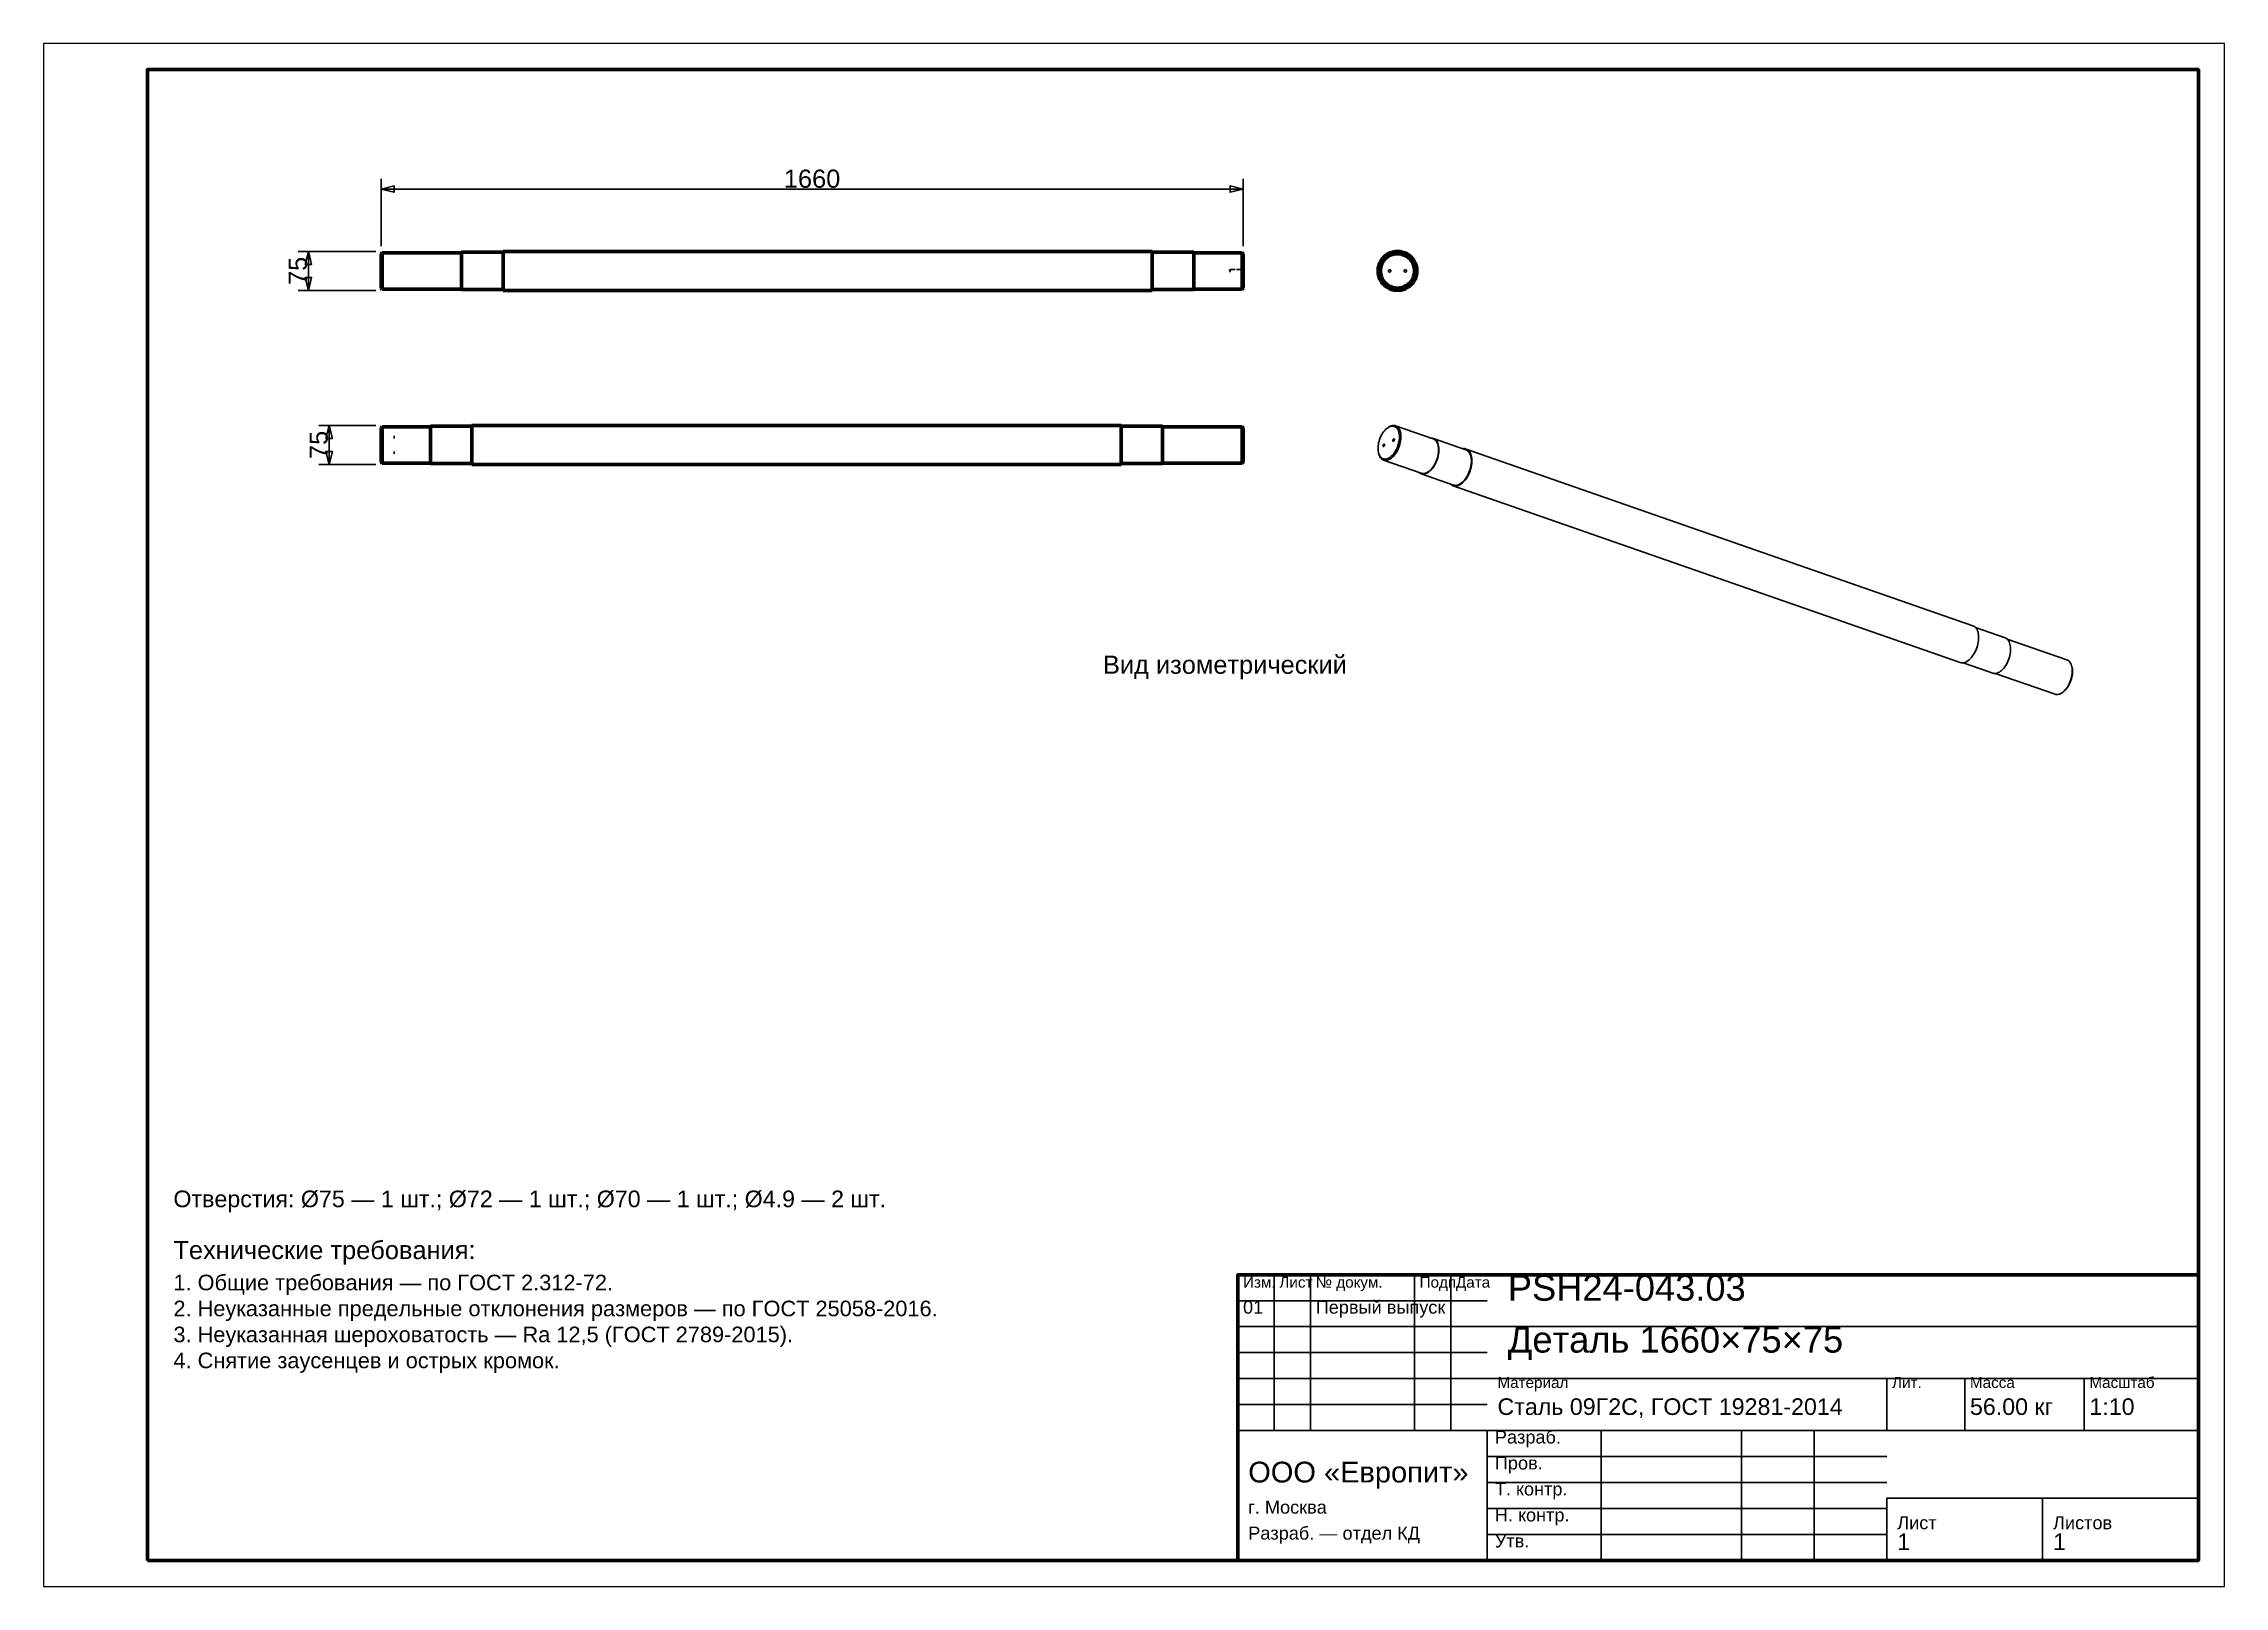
# Model space of a CAD drawing. Header units: millimetres. Extents: x 0 to 420, y 0 to 297.
import ezdxf
from ezdxf.enums import TextEntityAlignment as Align

# ---------------------------------------------------------------- set-up
doc = ezdxf.new("R2010")
doc.units = ezdxf.units.MM
doc.linetypes.add('DASHED', pattern=[1.524, 1.27, -0.254])
doc.styles.add('GOST', font='Arial')

msp = doc.modelspace()

# ---------------------------------------------------------------- texts
at = {"color": 7, "style": 'GOST'}
msp.add_text('1660', height=3.5, dxfattribs=at).set_placement((148, 271), align=Align.MIDDLE)
for p in [(49, 253.25), (53, 219.75)]:
    msp.add_text('75', height=3.5, rotation=90, dxfattribs=at).set_placement(p, align=Align.MIDDLE)
at = {"color": 3, "style": 'GOST'}
msp.add_text('Вид изометрический', height=3.5, dxfattribs=at).set_placement((251, 175.69), align=Align.RIGHT)
at = {"color": 6, "style": 'GOST'}
msp.add_text('Отверстия: Ø75 — 1 шт.; Ø72 — 1 шт.; Ø70 — 1 шт.; Ø4.9 — 2 шт.', height=3.2, dxfattribs=at).set_placement((25, 73))
at = {"color": 3, "style": 'GOST'}
for s, height, p in [('Технические требования:', 3.5, (25, 63)), ('1. Общие требования — по ГОСТ 2.312-72.', 3, (25, 57)), ('Изм.', 2.1, (231, 57.5)), ('Лист', 2.1, (238, 57.5)), ('№ докум.', 2.1, (245, 57.5)), ('Подп.', 2.1, (265, 57.5)), ('Дата', 2.1, (272, 57.5)), ('PSH24-043.03', 5, (282, 55)), ('2. Неуказанные предельные отклонения размеров — по ГОСТ 25058-2016.', 3, (25, 52)), ('01', 2.5, (231, 52.5)), ('Первый выпуск', 2.5, (245, 52.5)), ('3. Неуказанная шероховатость — Ra 12,5 (ГОСТ 2789-2015).', 3, (25, 47)), ('Деталь 1660×75×75', 5, (282, 45)), ('4. Снятие заусенцев и острых кромок.', 3, (25, 42)), ('Материал', 2.1, (280, 38.2)), ('Лит.', 2.1, (356, 38.2)), ('Масса', 2.1, (371, 38.2)), ('Масштаб', 2.1, (394, 38.2)), ('Сталь 09Г2С, ГОСТ 19281-2014', 3.2, (280, 33)), ('56.00 кг', 3.2, (371, 33)), ('1:10', 3.2, (394, 33)), ('Разраб.', 2.5, (279.5, 27.5)), ('ООО «Европит»', 4, (232, 20)), ('Пров.', 2.5, (279.5, 22.5)), ('Т. контр.', 2.5, (279.5, 17.5)), ('г. Москва', 2.5, (232, 14)), ('Н. контр.', 2.5, (279.5, 12.5)), ('Лист', 2.5, (357, 11)), ('Листов', 2.5, (387, 11)), ('Разраб. — отдел КД', 2.5, (232, 9)), ('Утв.', 2.5, (279.5, 7.5)), ('1', 3.2, (357, 7)), ('1', 3.2, (387, 7))]:
    msp.add_text(s, height=height, dxfattribs=at).set_placement(p)

# ---------------------------------------------------------------- linework, layer by layer
at = {"color": 7, "lineweight": 35}
for p, q in [((65, 258), (65, 271)), ((65, 269), (231, 269)), ((231, 258), (231, 271)), ((64, 257), (49, 257)), ((51, 249.5), (51, 257)), ((64, 249.5), (49, 249.5)), ((64, 223.5), (53, 223.5)), ((55, 216), (55, 223.5)), ((64, 216), (53, 216)), ((237, 30), (237, 60)), ((244, 30), (244, 60)), ((264, 30), (264, 60)), ((271, 30), (271, 60)), ((230, 55), (278, 55)), ((230, 50), (278, 50)), ((278, 50), (415, 50)), ((230, 45), (278, 45)), ((230, 40), (278, 40)), ((278, 40), (415, 40)), ((355, 30), (355, 40)), ((370, 30), (370, 40)), ((393, 30), (393, 40)), ((230, 35), (278, 35)), ((230, 30), (278, 30)), ((278, 30), (415, 30)), ((300, 5), (300, 30)), ((327, 5), (327, 30)), ((341, 5), (341, 30)), ((278, 25), (355, 25)), ((278, 20), (355, 20)), ((355, 17), (415, 17)), ((278, 15), (355, 15)), ((278, 10), (355, 10))]:
    msp.add_line(p, q, dxfattribs=at)
at = {"color": 1, "lineweight": 70}
for p, q in [((65, 256.55), (65.2, 256.75)), ((65, 256.47), (65, 256.55)), ((65, 256.22), (65, 256.47)), ((65, 255.83), (65, 256.22)), ((65.2, 256.75), (65.2, 256.66)), ((80.5, 256.75), (65.2, 256.75)), ((65.2, 256.66), (65.2, 256.4)), ((65.2, 256.4), (65.2, 255.99)), ((80.5, 256.76), (80.5, 256.85)), ((88.5, 256.85), (80.5, 256.85)), ((80.5, 256.49), (80.5, 256.76)), ((80.5, 256.06), (80.5, 256.49)), ((88.5, 256.91), (88.5, 257)), ((213.5, 257), (88.5, 257)), ((88.5, 256.63), (88.5, 256.91)), ((88.5, 256.18), (88.5, 256.63)), ((213.5, 256.91), (213.5, 257)), ((213.5, 256.63), (213.5, 256.91)), ((221.5, 256.85), (213.5, 256.85)), ((213.5, 256.18), (213.5, 256.63)), ((221.5, 256.76), (221.5, 256.85)), ((221.5, 256.49), (221.5, 256.76)), ((230.8, 256.75), (221.5, 256.75)), ((221.5, 256.06), (221.5, 256.49)), ((230.8, 256.66), (230.8, 256.75)), ((231, 256.55), (230.8, 256.75)), ((230.8, 256.4), (230.8, 256.66)), ((230.8, 255.99), (230.8, 256.4)), ((231, 256.55), (231, 256.47)), ((231, 256.47), (231, 256.22)), ((231, 256.22), (231, 255.83)), ((258.51, 256.26), (258.14, 255.94)), ((258.91, 256.52), (258.51, 256.26)), ((258.95, 256.37), (258.56, 256.11)), ((258.62, 256.03), (259, 256.28)), ((259.34, 256.73), (258.91, 256.52)), ((259.37, 256.58), (258.95, 256.37)), ((259, 256.28), (259.41, 256.48)), ((259.43, 256.28), (259.03, 256.07)), ((259.8, 256.88), (259.34, 256.73)), ((259.82, 256.73), (259.37, 256.58)), ((259.41, 256.48), (259.84, 256.63)), ((259.86, 256.43), (259.43, 256.28)), ((260.27, 256.97), (259.8, 256.88)), ((260.28, 256.82), (259.82, 256.73)), ((259.84, 256.63), (260.29, 256.72)), ((260.3, 256.52), (259.86, 256.43)), ((260.75, 257), (260.27, 256.97)), ((260.75, 256.85), (260.28, 256.82)), ((260.29, 256.72), (260.75, 256.75)), ((260.75, 256.55), (260.3, 256.52)), ((261.23, 256.97), (260.75, 257)), ((261.22, 256.82), (260.75, 256.85)), ((260.75, 256.75), (261.2, 256.72)), ((261.2, 256.52), (260.75, 256.55)), ((261.2, 256.72), (261.65, 256.63)), ((261.64, 256.43), (261.2, 256.52)), ((261.68, 256.73), (261.22, 256.82)), ((261.7, 256.88), (261.23, 256.97)), ((262.06, 256.28), (261.64, 256.43)), ((261.65, 256.63), (262.09, 256.48)), ((262.13, 256.58), (261.68, 256.73)), ((262.16, 256.73), (261.7, 256.88)), ((262.46, 256.07), (262.06, 256.28)), ((262.09, 256.48), (262.5, 256.28)), ((262.55, 256.37), (262.13, 256.58)), ((262.59, 256.52), (262.16, 256.73)), ((262.5, 256.28), (262.88, 256.03)), ((262.94, 256.11), (262.55, 256.37)), ((262.99, 256.26), (262.59, 256.52)), ((263.36, 255.94), (262.99, 256.26)), ((65, 255.31), (65, 255.83)), ((65, 254.68), (65, 255.31)), ((65, 253.98), (65, 254.68)), ((65, 253.25), (65, 253.98)), ((65, 252.52), (65, 253.25)), ((65, 251.82), (65, 252.52)), ((65.2, 255.99), (65.2, 255.43)), ((65.2, 255.43), (65.2, 254.77)), ((65.2, 254.77), (65.2, 254.03)), ((65.2, 254.03), (65.2, 253.25)), ((65.2, 253.25), (65.2, 252.47)), ((65.2, 252.47), (65.2, 251.73)), ((80.5, 255.49), (80.5, 256.06)), ((80.5, 254.81), (80.5, 255.49)), ((80.5, 254.05), (80.5, 254.81)), ((80.5, 253.25), (80.5, 254.05)), ((80.5, 252.45), (80.5, 253.25)), ((80.5, 251.69), (80.5, 252.45)), ((88.5, 255.59), (88.5, 256.18)), ((88.5, 254.88), (88.5, 255.59)), ((88.5, 254.08), (88.5, 254.88)), ((88.5, 253.25), (88.5, 254.08)), ((88.5, 252.42), (88.5, 253.25)), ((88.5, 251.62), (88.5, 252.42)), ((213.5, 255.59), (213.5, 256.18)), ((213.5, 254.88), (213.5, 255.59)), ((213.5, 254.08), (213.5, 254.88)), ((213.5, 253.25), (213.5, 254.08)), ((213.5, 252.42), (213.5, 253.25)), ((213.5, 251.62), (213.5, 252.42)), ((221.5, 255.49), (221.5, 256.06)), ((221.5, 254.81), (221.5, 255.49)), ((221.5, 254.05), (221.5, 254.81)), ((221.5, 253.25), (221.5, 254.05)), ((221.5, 252.45), (221.5, 253.25)), ((221.5, 251.69), (221.5, 252.45)), ((230.8, 255.43), (230.8, 255.99)), ((230.8, 254.77), (230.8, 255.43)), ((230.8, 254.03), (230.8, 254.77)), ((230.8, 253.25), (230.8, 254.03)), ((230.8, 252.47), (230.8, 253.25)), ((230.8, 251.73), (230.8, 252.47)), ((231, 255.83), (231, 255.31)), ((231, 255.31), (231, 254.68)), ((231, 254.68), (231, 253.98)), ((231, 253.98), (231, 253.25)), ((231, 253.25), (231, 252.52)), ((231, 252.52), (231, 251.82)), ((257.05, 253.85), (257, 253.37)), ((257, 253.37), (257.02, 252.89)), ((257.02, 252.89), (257.09, 252.42)), ((257.15, 254.32), (257.05, 253.85)), ((257.09, 252.42), (257.23, 251.95)), ((257.32, 254.77), (257.15, 254.32)), ((257.18, 253.72), (257.15, 253.25)), ((257.15, 253.25), (257.18, 252.78)), ((257.27, 254.18), (257.18, 253.72)), ((257.18, 252.78), (257.27, 252.32)), ((257.25, 253.25), (257.28, 253.71)), ((257.28, 252.79), (257.25, 253.25)), ((257.42, 254.63), (257.27, 254.18)), ((257.27, 252.32), (257.42, 251.87)), ((257.28, 253.71), (257.37, 254.16)), ((257.37, 252.34), (257.28, 252.79)), ((257.54, 255.19), (257.32, 254.77)), ((257.37, 254.16), (257.51, 254.59)), ((257.51, 251.91), (257.37, 252.34)), ((257.63, 255.05), (257.42, 254.63)), ((257.52, 253.92), (257.46, 253.48)), ((257.46, 253.48), (257.46, 253.02)), ((257.46, 253.02), (257.52, 252.58)), ((257.51, 254.59), (257.72, 255)), ((257.64, 254.36), (257.52, 253.92)), ((257.52, 252.58), (257.64, 252.14)), ((257.82, 255.59), (257.54, 255.19)), ((257.89, 255.44), (257.63, 255.05)), ((257.82, 254.77), (257.64, 254.36)), ((257.64, 252.14), (257.82, 251.73)), ((257.72, 255), (257.97, 255.38)), ((258.14, 255.94), (257.82, 255.59)), ((258.05, 255.15), (257.82, 254.77)), ((258.2, 255.8), (257.89, 255.44)), ((257.97, 255.38), (258.27, 255.72)), ((258.34, 255.5), (258.05, 255.15)), ((258.56, 256.11), (258.2, 255.8)), ((258.27, 255.72), (258.62, 256.03)), ((258.67, 255.81), (258.34, 255.5)), ((259.03, 256.07), (258.67, 255.81)), ((262.83, 255.81), (262.46, 256.07)), ((263.16, 255.5), (262.83, 255.81)), ((262.88, 256.03), (263.22, 255.72)), ((263.29, 255.8), (262.94, 256.11)), ((263.44, 255.15), (263.16, 255.5)), ((263.22, 255.72), (263.52, 255.38)), ((263.6, 255.44), (263.29, 255.8)), ((263.68, 255.59), (263.36, 255.94)), ((263.68, 254.77), (263.44, 255.15)), ((263.52, 255.38), (263.78, 255)), ((263.87, 255.05), (263.6, 255.44)), ((263.95, 255.19), (263.68, 255.59)), ((263.86, 254.36), (263.68, 254.77)), ((263.68, 251.73), (263.86, 252.14)), ((263.78, 255), (263.98, 254.59)), ((263.98, 253.92), (263.86, 254.36)), ((263.86, 252.14), (263.98, 252.58)), ((264.07, 254.63), (263.87, 255.05)), ((264.18, 254.77), (263.95, 255.19)), ((263.98, 254.59), (264.13, 254.16)), ((264.04, 253.48), (263.98, 253.92)), ((263.98, 252.58), (264.04, 253.02)), ((264.13, 252.34), (263.98, 251.91)), ((264.04, 253.02), (264.04, 253.48)), ((264.23, 254.18), (264.07, 254.63)), ((264.07, 251.87), (264.23, 252.32)), ((264.13, 254.16), (264.22, 253.71)), ((264.22, 252.79), (264.13, 252.34)), ((264.34, 254.32), (264.18, 254.77)), ((264.22, 253.71), (264.25, 253.25)), ((264.25, 253.25), (264.22, 252.79)), ((264.32, 253.72), (264.23, 254.18)), ((264.23, 252.32), (264.32, 252.78)), ((264.27, 251.95), (264.4, 252.42)), ((264.35, 253.25), (264.32, 253.72)), ((264.32, 252.78), (264.35, 253.25)), ((264.45, 253.85), (264.34, 254.32)), ((264.4, 252.42), (264.48, 252.89)), ((264.5, 253.37), (264.45, 253.85)), ((264.48, 252.89), (264.5, 253.37)), ((65, 251.19), (65, 251.82)), ((65, 250.67), (65, 251.19)), ((65, 250.28), (65, 250.67)), ((65, 250.03), (65, 250.28)), ((65, 249.95), (65, 250.03)), ((65.2, 249.75), (65, 249.95)), ((65.2, 251.73), (65.2, 251.07)), ((65.2, 251.07), (65.2, 250.51)), ((65.2, 250.51), (65.2, 250.1)), ((65.2, 250.1), (65.2, 249.84)), ((65.2, 249.84), (65.2, 249.75)), ((65.2, 249.75), (80.5, 249.75)), ((80.5, 251.01), (80.5, 251.69)), ((80.5, 250.44), (80.5, 251.01)), ((80.5, 250.01), (80.5, 250.44)), ((80.5, 249.74), (80.5, 250.01)), ((80.5, 249.65), (80.5, 249.74)), ((80.5, 249.65), (88.5, 249.65)), ((88.5, 250.91), (88.5, 251.62)), ((88.5, 250.32), (88.5, 250.91)), ((88.5, 249.87), (88.5, 250.32)), ((88.5, 249.59), (88.5, 249.87)), ((88.5, 249.5), (88.5, 249.59)), ((88.5, 249.5), (213.5, 249.5)), ((213.5, 250.91), (213.5, 251.62)), ((213.5, 250.32), (213.5, 250.91)), ((213.5, 249.87), (213.5, 250.32)), ((213.5, 249.59), (213.5, 249.87)), ((213.5, 249.65), (221.5, 249.65)), ((213.5, 249.5), (213.5, 249.59)), ((221.5, 251.01), (221.5, 251.69)), ((221.5, 250.44), (221.5, 251.01)), ((221.5, 250.01), (221.5, 250.44)), ((221.5, 249.74), (221.5, 250.01)), ((221.5, 249.75), (230.8, 249.75)), ((221.5, 249.65), (221.5, 249.74)), ((230.8, 251.07), (230.8, 251.73)), ((230.8, 250.51), (230.8, 251.07)), ((230.8, 250.1), (230.8, 250.51)), ((230.8, 249.84), (230.8, 250.1)), ((231, 249.95), (230.8, 249.75)), ((230.8, 249.75), (230.8, 249.84)), ((231, 251.82), (231, 251.19)), ((231, 251.19), (231, 250.67)), ((231, 250.67), (231, 250.28)), ((231, 250.28), (231, 250.03)), ((231, 250.03), (231, 249.95)), ((257.23, 251.95), (257.42, 251.52)), ((257.42, 251.87), (257.63, 251.45)), ((257.42, 251.52), (257.67, 251.1)), ((257.72, 251.5), (257.51, 251.91)), ((257.63, 251.45), (257.89, 251.06)), ((257.67, 251.1), (257.97, 250.73)), ((257.97, 251.12), (257.72, 251.5)), ((257.82, 251.73), (258.05, 251.35)), ((257.89, 251.06), (258.2, 250.7)), ((258.27, 250.78), (257.97, 251.12)), ((257.97, 250.73), (258.32, 250.39)), ((258.05, 251.35), (258.34, 251)), ((258.2, 250.7), (258.56, 250.39)), ((258.62, 250.47), (258.27, 250.78)), ((258.32, 250.39), (258.7, 250.11)), ((258.34, 251), (258.67, 250.69)), ((258.56, 250.39), (258.95, 250.13)), ((259, 250.22), (258.62, 250.47)), ((258.67, 250.69), (259.03, 250.43)), ((258.7, 250.11), (259.12, 249.87)), ((258.95, 250.13), (259.37, 249.92)), ((259.41, 250.02), (259, 250.22)), ((259.03, 250.43), (259.43, 250.22)), ((259.12, 249.87), (259.57, 249.69)), ((259.37, 249.92), (259.82, 249.77)), ((259.84, 249.87), (259.41, 250.02)), ((259.43, 250.22), (259.86, 250.07)), ((259.57, 249.69), (260.03, 249.57)), ((259.82, 249.77), (260.28, 249.68)), ((260.29, 249.78), (259.84, 249.87)), ((259.86, 250.07), (260.3, 249.98)), ((260.03, 249.57), (260.51, 249.51)), ((260.28, 249.68), (260.75, 249.65)), ((260.75, 249.75), (260.29, 249.78)), ((260.3, 249.98), (260.75, 249.95)), ((260.51, 249.51), (260.99, 249.51)), ((260.75, 249.95), (261.2, 249.98)), ((261.2, 249.78), (260.75, 249.75)), ((260.75, 249.65), (261.22, 249.68)), ((260.99, 249.51), (261.46, 249.57)), ((261.2, 249.98), (261.64, 250.07)), ((261.65, 249.87), (261.2, 249.78)), ((261.22, 249.68), (261.68, 249.77)), ((261.46, 249.57), (261.93, 249.69)), ((261.64, 250.07), (262.06, 250.22)), ((262.09, 250.02), (261.65, 249.87)), ((261.68, 249.77), (262.13, 249.92)), ((261.93, 249.69), (262.38, 249.87)), ((262.06, 250.22), (262.46, 250.43)), ((262.5, 250.22), (262.09, 250.02)), ((262.13, 249.92), (262.55, 250.13)), ((262.38, 249.87), (262.79, 250.11)), ((262.46, 250.43), (262.83, 250.69)), ((262.88, 250.47), (262.5, 250.22)), ((262.55, 250.13), (262.94, 250.39)), ((262.79, 250.11), (263.18, 250.39)), ((262.83, 250.69), (263.16, 251)), ((263.22, 250.78), (262.88, 250.47)), ((262.94, 250.39), (263.29, 250.7)), ((263.16, 251), (263.44, 251.35)), ((263.18, 250.39), (263.52, 250.73)), ((263.52, 251.12), (263.22, 250.78)), ((263.29, 250.7), (263.6, 251.06)), ((263.44, 251.35), (263.68, 251.73)), ((263.78, 251.5), (263.52, 251.12)), ((263.52, 250.73), (263.82, 251.1)), ((263.6, 251.06), (263.87, 251.45)), ((263.98, 251.91), (263.78, 251.5)), ((263.82, 251.1), (264.07, 251.52)), ((263.87, 251.45), (264.07, 251.87)), ((264.07, 251.52), (264.27, 251.95)), ((65, 223.05), (65.2, 223.25)), ((65, 222.97), (65, 223.05)), ((65, 222.72), (65, 222.97)), ((65, 222.33), (65, 222.72)), ((65.2, 223.25), (65.2, 223.23)), ((74.5, 223.25), (65.2, 223.25)), ((65.2, 223.23), (65.2, 223.16)), ((65.2, 223.16), (65.2, 223.05)), ((65.2, 223.05), (65.2, 222.9)), ((65.2, 222.9), (65.2, 222.71)), ((65.2, 222.71), (65.2, 222.49)), ((74.5, 223.35), (74.5, 223.33)), ((82.5, 223.35), (74.5, 223.35)), ((74.5, 223.33), (74.5, 223.26)), ((74.5, 223.26), (74.5, 223.15)), ((74.5, 223.15), (74.5, 222.99)), ((74.5, 222.99), (74.5, 222.8)), ((74.5, 222.8), (74.5, 222.56)), ((82.5, 223.5), (82.5, 223.48)), ((207.5, 223.5), (82.5, 223.5)), ((82.5, 223.48), (82.5, 223.41)), ((82.5, 223.41), (82.5, 223.29)), ((82.5, 223.29), (82.5, 223.13)), ((82.5, 223.13), (82.5, 222.93)), ((82.5, 222.93), (82.5, 222.68)), ((82.5, 222.68), (82.5, 222.4)), ((207.5, 223.5), (207.5, 223.48)), ((207.5, 223.48), (207.5, 223.41)), ((207.5, 223.41), (207.5, 223.29)), ((215.5, 223.35), (207.5, 223.35)), ((207.5, 223.29), (207.5, 223.13)), ((207.5, 223.13), (207.5, 222.93)), ((207.5, 222.93), (207.5, 222.68)), ((207.5, 222.68), (207.5, 222.4)), ((215.5, 223.35), (215.5, 223.33)), ((215.5, 223.33), (215.5, 223.26)), ((215.5, 223.26), (215.5, 223.15)), ((230.8, 223.25), (215.5, 223.25)), ((215.5, 223.15), (215.5, 222.99)), ((215.5, 222.99), (215.5, 222.8)), ((215.5, 222.8), (215.5, 222.56)), ((230.8, 223.23), (230.8, 223.25)), ((231, 223.05), (230.8, 223.25)), ((230.8, 223.16), (230.8, 223.23)), ((230.8, 223.05), (230.8, 223.16)), ((230.8, 222.9), (230.8, 223.05)), ((230.8, 222.71), (230.8, 222.9)), ((230.8, 222.49), (230.8, 222.71)), ((231, 223.05), (231, 222.97)), ((231, 222.97), (231, 222.72)), ((231, 222.72), (231, 222.33)), ((65, 221.81), (65, 222.33)), ((65, 221.18), (65, 221.81)), ((65, 220.48), (65, 221.18)), ((65, 219.75), (65, 220.48)), ((65, 219.02), (65, 219.75)), ((65, 218.32), (65, 219.02)), ((65.2, 222.49), (65.2, 222.22)), ((65.2, 222.22), (65.2, 221.93)), ((65.2, 221.93), (65.2, 221.61)), ((65.2, 221.61), (65.2, 221.27)), ((65.2, 221.27), (65.2, 220.91)), ((65.2, 220.91), (65.2, 220.53)), ((65.2, 220.53), (65.2, 220.14)), ((65.2, 220.14), (65.2, 219.75)), ((65.2, 219.75), (65.2, 219.36)), ((65.2, 219.36), (65.2, 218.97)), ((65.2, 218.97), (65.2, 218.59)), ((65.2, 218.59), (65.2, 218.23)), ((74.5, 222.56), (74.5, 222.3)), ((74.5, 222.3), (74.5, 221.99)), ((74.5, 221.99), (74.5, 221.67)), ((74.5, 221.67), (74.5, 221.31)), ((74.5, 221.31), (74.5, 220.94)), ((74.5, 220.94), (74.5, 220.55)), ((74.5, 220.55), (74.5, 220.15)), ((74.5, 220.15), (74.5, 219.75)), ((74.5, 219.75), (74.5, 219.35)), ((74.5, 219.35), (74.5, 218.95)), ((74.5, 218.95), (74.5, 218.56)), ((74.5, 218.56), (74.5, 218.19)), ((82.5, 222.4), (82.5, 222.09)), ((82.5, 222.09), (82.5, 221.75)), ((82.5, 221.75), (82.5, 221.38)), ((82.5, 221.38), (82.5, 220.99)), ((82.5, 220.99), (82.5, 220.58)), ((82.5, 220.58), (82.5, 220.17)), ((82.5, 220.17), (82.5, 219.75)), ((82.5, 219.75), (82.5, 219.33)), ((82.5, 219.33), (82.5, 218.92)), ((82.5, 218.92), (82.5, 218.51)), ((82.5, 218.51), (82.5, 218.12)), ((207.5, 222.4), (207.5, 222.09)), ((207.5, 222.09), (207.5, 221.75)), ((207.5, 221.75), (207.5, 221.38)), ((207.5, 221.38), (207.5, 220.99)), ((207.5, 220.99), (207.5, 220.58)), ((207.5, 220.58), (207.5, 220.17)), ((207.5, 220.17), (207.5, 219.75)), ((207.5, 219.75), (207.5, 219.33)), ((207.5, 219.33), (207.5, 218.92)), ((207.5, 218.92), (207.5, 218.51)), ((207.5, 218.51), (207.5, 218.12)), ((215.5, 222.56), (215.5, 222.3)), ((215.5, 222.3), (215.5, 221.99)), ((215.5, 221.99), (215.5, 221.67)), ((215.5, 221.67), (215.5, 221.31)), ((215.5, 221.31), (215.5, 220.94)), ((215.5, 220.94), (215.5, 220.55)), ((215.5, 220.55), (215.5, 220.15)), ((215.5, 220.15), (215.5, 219.75)), ((215.5, 219.75), (215.5, 219.35)), ((215.5, 219.35), (215.5, 218.95)), ((215.5, 218.95), (215.5, 218.56)), ((215.5, 218.56), (215.5, 218.19)), ((230.8, 222.22), (230.8, 222.49)), ((230.8, 221.93), (230.8, 222.22)), ((230.8, 221.61), (230.8, 221.93)), ((230.8, 221.27), (230.8, 221.61)), ((230.8, 220.91), (230.8, 221.27)), ((230.8, 220.53), (230.8, 220.91)), ((230.8, 220.14), (230.8, 220.53)), ((230.8, 219.75), (230.8, 220.14)), ((230.8, 219.36), (230.8, 219.75)), ((230.8, 218.97), (230.8, 219.36)), ((230.8, 218.59), (230.8, 218.97)), ((230.8, 218.23), (230.8, 218.59)), ((231, 222.33), (231, 221.81)), ((231, 221.81), (231, 221.18)), ((231, 221.18), (231, 220.48)), ((231, 220.48), (231, 219.75)), ((231, 219.75), (231, 219.02)), ((231, 219.02), (231, 218.32)), ((65, 217.69), (65, 218.32)), ((65, 217.17), (65, 217.69)), ((65, 216.78), (65, 217.17)), ((65, 216.53), (65, 216.78)), ((65, 216.45), (65, 216.53)), ((65, 216.45), (65.2, 216.25)), ((65.2, 218.23), (65.2, 217.89)), ((65.2, 217.89), (65.2, 217.57)), ((65.2, 217.57), (65.2, 217.28)), ((65.2, 217.28), (65.2, 217.01)), ((65.2, 217.01), (65.2, 216.79)), ((65.2, 216.79), (65.2, 216.6)), ((65.2, 216.6), (65.2, 216.45)), ((65.2, 216.45), (65.2, 216.34)), ((65.2, 216.34), (65.2, 216.27)), ((65.2, 216.27), (65.2, 216.25)), ((74.5, 216.25), (65.2, 216.25)), ((74.5, 218.19), (74.5, 217.83)), ((74.5, 217.83), (74.5, 217.51)), ((74.5, 217.51), (74.5, 217.2)), ((74.5, 217.2), (74.5, 216.94)), ((74.5, 216.94), (74.5, 216.7)), ((74.5, 216.7), (74.5, 216.51)), ((74.5, 216.51), (74.5, 216.35)), ((74.5, 216.35), (74.5, 216.24)), ((74.5, 216.24), (74.5, 216.17)), ((74.5, 216.17), (74.5, 216.15)), ((82.5, 216.15), (74.5, 216.15)), ((82.5, 218.12), (82.5, 217.75)), ((82.5, 217.75), (82.5, 217.41)), ((82.5, 217.41), (82.5, 217.1)), ((82.5, 217.1), (82.5, 216.82)), ((82.5, 216.82), (82.5, 216.57)), ((82.5, 216.57), (82.5, 216.37)), ((82.5, 216.37), (82.5, 216.21)), ((82.5, 216.21), (82.5, 216.09)), ((82.5, 216.09), (82.5, 216.02)), ((82.5, 216.02), (82.5, 216)), ((207.5, 216), (82.5, 216)), ((207.5, 218.12), (207.5, 217.75)), ((207.5, 217.75), (207.5, 217.41)), ((207.5, 217.41), (207.5, 217.1)), ((207.5, 217.1), (207.5, 216.82)), ((207.5, 216.82), (207.5, 216.57)), ((207.5, 216.57), (207.5, 216.37)), ((207.5, 216.37), (207.5, 216.21)), ((207.5, 216.21), (207.5, 216.09)), ((215.5, 216.15), (207.5, 216.15)), ((207.5, 216.09), (207.5, 216.02)), ((207.5, 216.02), (207.5, 216)), ((215.5, 218.19), (215.5, 217.83)), ((215.5, 217.83), (215.5, 217.51)), ((215.5, 217.51), (215.5, 217.2)), ((215.5, 217.2), (215.5, 216.94)), ((215.5, 216.94), (215.5, 216.7)), ((215.5, 216.7), (215.5, 216.51)), ((215.5, 216.51), (215.5, 216.35)), ((215.5, 216.35), (215.5, 216.24)), ((230.8, 216.25), (215.5, 216.25)), ((215.5, 216.24), (215.5, 216.17)), ((215.5, 216.17), (215.5, 216.15)), ((230.8, 217.89), (230.8, 218.23)), ((230.8, 217.57), (230.8, 217.89)), ((230.8, 217.28), (230.8, 217.57)), ((230.8, 217.01), (230.8, 217.28)), ((230.8, 216.79), (230.8, 217.01)), ((230.8, 216.6), (230.8, 216.79)), ((230.8, 216.45), (230.8, 216.6)), ((230.8, 216.34), (230.8, 216.45)), ((231, 216.45), (230.8, 216.25)), ((230.8, 216.27), (230.8, 216.34)), ((230.8, 216.25), (230.8, 216.27)), ((231, 218.32), (231, 217.69)), ((231, 217.69), (231, 217.17)), ((231, 217.17), (231, 216.78)), ((231, 216.78), (231, 216.53)), ((231, 216.53), (231, 216.45))]:
    msp.add_line(p, q, dxfattribs=at)
at = {"color": 5, "linetype": 'DASHED', "lineweight": 35}
for p, q in [((65, 256.55), (65, 256.47)), ((65, 256.47), (65, 256.22)), ((65, 256.22), (65, 255.83)), ((65.2, 256.66), (65.2, 256.75)), ((65.2, 256.4), (65.2, 256.66)), ((65.2, 255.99), (65.2, 256.4)), ((80.5, 256.85), (80.5, 256.76)), ((80.5, 256.76), (80.5, 256.49)), ((80.5, 256.75), (80.5, 256.66)), ((80.5, 256.66), (80.5, 256.75)), ((80.5, 256.66), (80.5, 256.4)), ((80.5, 256.4), (80.5, 256.66)), ((80.5, 256.49), (80.5, 256.06)), ((80.5, 256.4), (80.5, 255.99)), ((80.5, 255.99), (80.5, 256.4)), ((88.5, 257), (88.5, 256.91)), ((88.5, 256.91), (88.5, 256.63)), ((88.5, 256.85), (88.5, 256.76)), ((88.5, 256.76), (88.5, 256.85)), ((88.5, 256.76), (88.5, 256.49)), ((88.5, 256.49), (88.5, 256.76)), ((88.5, 256.63), (88.5, 256.18)), ((88.5, 256.49), (88.5, 256.06)), ((88.5, 256.06), (88.5, 256.49)), ((213.5, 257), (213.5, 256.91)), ((213.5, 256.91), (213.5, 256.63)), ((213.5, 256.85), (213.5, 256.76)), ((213.5, 256.76), (213.5, 256.85)), ((213.5, 256.76), (213.5, 256.49)), ((213.5, 256.49), (213.5, 256.76)), ((213.5, 256.63), (213.5, 256.18)), ((213.5, 256.49), (213.5, 256.06)), ((213.5, 256.06), (213.5, 256.49)), ((221.5, 256.85), (221.5, 256.76)), ((221.5, 256.76), (221.5, 256.49)), ((221.5, 256.75), (221.5, 256.66)), ((221.5, 256.66), (221.5, 256.75)), ((221.5, 256.66), (221.5, 256.4)), ((221.5, 256.4), (221.5, 256.66)), ((221.5, 256.49), (221.5, 256.06)), ((221.5, 256.4), (221.5, 255.99)), ((221.5, 255.99), (221.5, 256.4)), ((230.8, 256.75), (230.8, 256.66)), ((230.8, 256.66), (230.8, 256.4)), ((230.8, 256.4), (230.8, 255.99)), ((231, 256.47), (231, 256.55)), ((231, 256.22), (231, 256.47)), ((231, 255.83), (231, 256.22)), ((258.51, 256.26), (258.14, 255.94)), ((258.91, 256.52), (258.51, 256.26)), ((258.95, 256.37), (258.56, 256.11)), ((258.95, 256.37), (258.56, 256.11)), ((258.95, 256.37), (258.56, 256.11)), ((258.96, 256.26), (258.58, 256)), ((258.96, 256.26), (258.58, 256)), ((259, 256.28), (258.62, 256.03)), ((259.34, 256.73), (258.91, 256.52)), ((259.37, 256.58), (258.95, 256.37)), ((259.37, 256.58), (258.95, 256.37)), ((259.37, 256.58), (258.95, 256.37)), ((259.38, 256.47), (258.96, 256.26)), ((259.38, 256.47), (258.96, 256.26)), ((259.41, 256.48), (259, 256.28)), ((259.03, 256.07), (259.43, 256.28)), ((259.8, 256.88), (259.34, 256.73)), ((259.82, 256.73), (259.37, 256.58)), ((259.82, 256.73), (259.37, 256.58)), ((259.82, 256.73), (259.37, 256.58)), ((259.82, 256.63), (259.38, 256.47)), ((259.82, 256.63), (259.38, 256.47)), ((259.84, 256.63), (259.41, 256.48)), ((259.43, 256.28), (259.86, 256.43)), ((260.27, 256.97), (259.8, 256.88)), ((260.28, 256.82), (259.82, 256.73)), ((260.28, 256.82), (259.82, 256.73)), ((260.28, 256.82), (259.82, 256.73)), ((260.28, 256.72), (259.82, 256.63)), ((260.28, 256.72), (259.82, 256.63)), ((260.29, 256.72), (259.84, 256.63)), ((259.86, 256.43), (260.3, 256.52)), ((260.75, 257), (260.27, 256.97)), ((260.75, 256.85), (260.28, 256.82)), ((260.75, 256.85), (260.28, 256.82)), ((260.75, 256.85), (260.28, 256.82)), ((260.75, 256.75), (260.28, 256.72)), ((260.75, 256.75), (260.28, 256.72)), ((260.75, 256.75), (260.29, 256.72)), ((260.3, 256.52), (260.75, 256.55)), ((261.23, 256.97), (260.75, 257)), ((261.22, 256.82), (260.75, 256.85)), ((261.22, 256.82), (260.75, 256.85)), ((261.22, 256.82), (260.75, 256.85)), ((261.2, 256.72), (260.75, 256.75)), ((261.21, 256.72), (260.75, 256.75)), ((261.21, 256.72), (260.75, 256.75)), ((260.75, 256.55), (261.2, 256.52)), ((261.65, 256.63), (261.2, 256.72)), ((261.2, 256.52), (261.64, 256.43)), ((261.67, 256.63), (261.21, 256.72)), ((261.67, 256.63), (261.21, 256.72)), ((261.68, 256.73), (261.22, 256.82)), ((261.68, 256.73), (261.22, 256.82)), ((261.68, 256.73), (261.22, 256.82)), ((261.7, 256.88), (261.23, 256.97)), ((261.64, 256.43), (262.06, 256.28)), ((262.09, 256.48), (261.65, 256.63)), ((262.11, 256.47), (261.67, 256.63)), ((262.11, 256.47), (261.67, 256.63)), ((262.13, 256.58), (261.68, 256.73)), ((262.13, 256.58), (261.68, 256.73)), ((262.13, 256.58), (261.68, 256.73)), ((262.16, 256.73), (261.7, 256.88)), ((262.06, 256.28), (262.46, 256.07)), ((262.5, 256.28), (262.09, 256.48)), ((262.53, 256.26), (262.11, 256.47)), ((262.53, 256.26), (262.11, 256.47)), ((262.55, 256.37), (262.13, 256.58)), ((262.55, 256.37), (262.13, 256.58)), ((262.55, 256.37), (262.13, 256.58)), ((262.59, 256.52), (262.16, 256.73)), ((262.88, 256.03), (262.5, 256.28)), ((262.92, 256), (262.53, 256.26)), ((262.92, 256), (262.53, 256.26)), ((262.94, 256.11), (262.55, 256.37)), ((262.94, 256.11), (262.55, 256.37)), ((262.94, 256.11), (262.55, 256.37)), ((262.99, 256.26), (262.59, 256.52)), ((263.36, 255.94), (262.99, 256.26)), ((65, 255.83), (65, 255.31)), ((65, 255.31), (65, 254.68)), ((65, 254.68), (65, 253.98)), ((65, 253.98), (65, 253.25)), ((65, 253.25), (65, 252.52)), ((65, 252.52), (65, 251.82)), ((65.2, 255.43), (65.2, 255.99)), ((65.2, 254.77), (65.2, 255.43)), ((65.2, 254.03), (65.2, 254.77)), ((65.2, 253.25), (65.2, 254.03)), ((65.2, 252.47), (65.2, 253.25)), ((65.2, 251.73), (65.2, 252.47)), ((80.5, 256.06), (80.5, 255.49)), ((80.5, 255.99), (80.5, 255.43)), ((80.5, 255.43), (80.5, 255.99)), ((80.5, 255.49), (80.5, 254.81)), ((80.5, 255.43), (80.5, 254.77)), ((80.5, 254.77), (80.5, 255.43)), ((80.5, 254.81), (80.5, 254.05)), ((80.5, 254.77), (80.5, 254.03)), ((80.5, 254.03), (80.5, 254.77)), ((80.5, 254.05), (80.5, 253.25)), ((80.5, 254.03), (80.5, 253.25)), ((80.5, 253.25), (80.5, 254.03)), ((80.5, 253.25), (80.5, 252.47)), ((80.5, 252.47), (80.5, 253.25)), ((80.5, 253.25), (80.5, 252.45)), ((80.5, 252.47), (80.5, 251.73)), ((80.5, 251.73), (80.5, 252.47)), ((80.5, 252.45), (80.5, 251.69)), ((88.5, 256.18), (88.5, 255.59)), ((88.5, 256.06), (88.5, 255.49)), ((88.5, 255.49), (88.5, 256.06)), ((88.5, 255.59), (88.5, 254.88)), ((88.5, 255.49), (88.5, 254.81)), ((88.5, 254.81), (88.5, 255.49)), ((88.5, 254.88), (88.5, 254.08)), ((88.5, 254.81), (88.5, 254.05)), ((88.5, 254.05), (88.5, 254.81)), ((88.5, 254.08), (88.5, 253.25)), ((88.5, 254.05), (88.5, 253.25)), ((88.5, 253.25), (88.5, 254.05)), ((88.5, 253.25), (88.5, 252.45)), ((88.5, 252.45), (88.5, 253.25)), ((88.5, 253.25), (88.5, 252.42)), ((88.5, 252.45), (88.5, 251.69)), ((88.5, 251.69), (88.5, 252.45)), ((88.5, 252.42), (88.5, 251.62)), ((213.5, 256.18), (213.5, 255.59)), ((213.5, 256.06), (213.5, 255.49)), ((213.5, 255.49), (213.5, 256.06)), ((213.5, 255.59), (213.5, 254.88)), ((213.5, 255.49), (213.5, 254.81)), ((213.5, 254.81), (213.5, 255.49)), ((213.5, 254.88), (213.5, 254.08)), ((213.5, 254.81), (213.5, 254.05)), ((213.5, 254.05), (213.5, 254.81)), ((213.5, 254.08), (213.5, 253.25)), ((213.5, 254.05), (213.5, 253.25)), ((213.5, 253.25), (213.5, 254.05)), ((213.5, 253.25), (213.5, 252.42)), ((213.5, 253.25), (213.5, 252.45)), ((213.5, 252.45), (213.5, 253.25)), ((213.5, 252.45), (213.5, 251.69)), ((213.5, 251.69), (213.5, 252.45)), ((213.5, 252.42), (213.5, 251.62)), ((221.5, 256.06), (221.5, 255.49)), ((221.5, 255.99), (221.5, 255.43)), ((221.5, 255.43), (221.5, 255.99)), ((221.5, 255.49), (221.5, 254.81)), ((221.5, 255.43), (221.5, 254.77)), ((221.5, 254.77), (221.5, 255.43)), ((221.5, 254.81), (221.5, 254.05)), ((221.5, 254.77), (221.5, 254.03)), ((221.5, 254.03), (221.5, 254.77)), ((221.5, 254.05), (221.5, 253.25)), ((221.5, 254.03), (221.5, 253.25)), ((221.5, 253.25), (221.5, 254.03)), ((221.5, 253.25), (221.5, 252.47)), ((221.5, 252.47), (221.5, 253.25)), ((221.5, 253.25), (221.5, 252.45)), ((221.5, 252.47), (221.5, 251.73)), ((221.5, 251.73), (221.5, 252.47)), ((221.5, 252.45), (221.5, 251.69)), ((228.5, 253.5), (228.35, 253.25)), ((228.5, 253.5), (228.35, 253.25)), ((228.5, 253.5), (228.5, 253.49)), ((228.5, 253.49), (228.5, 253.5)), ((231, 253.5), (228.5, 253.5)), ((228.5, 253.5), (228.5, 253.49)), ((228.5, 253.49), (228.5, 253.5)), ((231, 253.5), (228.5, 253.5)), ((228.5, 253.49), (228.5, 253.47)), ((228.5, 253.47), (228.5, 253.49)), ((228.5, 253.49), (228.5, 253.47)), ((228.5, 253.47), (228.5, 253.49)), ((228.5, 253.47), (228.5, 253.44)), ((228.5, 253.44), (228.5, 253.47)), ((228.5, 253.47), (228.5, 253.44)), ((228.5, 253.44), (228.5, 253.47)), ((228.5, 253.44), (228.5, 253.4)), ((228.5, 253.4), (228.5, 253.44)), ((228.5, 253.44), (228.5, 253.4)), ((228.5, 253.4), (228.5, 253.44)), ((228.5, 253.4), (228.5, 253.36)), ((228.5, 253.36), (228.5, 253.4)), ((228.5, 253.4), (228.5, 253.36)), ((228.5, 253.36), (228.5, 253.4)), ((228.5, 253.36), (228.5, 253.3)), ((228.5, 253.3), (228.5, 253.36)), ((228.5, 253.36), (228.5, 253.3)), ((228.5, 253.3), (228.5, 253.36)), ((228.5, 253.3), (228.5, 253.25)), ((228.5, 253.25), (228.5, 253.3)), ((228.5, 253.3), (228.5, 253.25)), ((228.5, 253.25), (228.5, 253.3)), ((228.5, 253.25), (228.5, 253.2)), ((228.5, 253.2), (228.5, 253.25)), ((228.5, 253.25), (228.5, 253.2)), ((228.5, 253.2), (228.5, 253.25)), ((228.5, 253.2), (228.5, 253.14)), ((228.5, 253.14), (228.5, 253.2)), ((228.5, 253.2), (228.5, 253.14)), ((228.5, 253.14), (228.5, 253.2)), ((228.5, 253.14), (228.5, 253.1)), ((228.5, 253.1), (228.5, 253.14)), ((228.5, 253.14), (228.5, 253.1)), ((228.5, 253.1), (228.5, 253.14)), ((228.5, 253.1), (228.5, 253.06)), ((228.5, 253.06), (228.5, 253.1)), ((228.5, 253.1), (228.5, 253.06)), ((228.5, 253.06), (228.5, 253.1)), ((228.5, 253.06), (228.5, 253.03)), ((228.5, 253.03), (228.5, 253.06)), ((228.5, 253.06), (228.5, 253.03)), ((228.5, 253.03), (228.5, 253.06)), ((228.5, 253.03), (228.5, 253.01)), ((228.5, 253.01), (228.5, 253.03)), ((228.5, 253.03), (228.5, 253.01)), ((228.5, 253.01), (228.5, 253.03)), ((228.5, 253.01), (228.5, 253)), ((228.5, 253), (228.5, 253.01)), ((228.5, 253.01), (228.5, 253)), ((228.5, 253), (228.5, 253.01)), ((230.8, 255.99), (230.8, 255.43)), ((230.8, 255.43), (230.8, 254.77)), ((230.8, 254.77), (230.8, 254.03)), ((230.8, 254.03), (230.8, 253.25)), ((230.8, 253.25), (230.8, 252.47)), ((230.8, 252.47), (230.8, 251.73)), ((231, 255.31), (231, 255.83)), ((231, 254.68), (231, 255.31)), ((231, 253.98), (231, 254.68)), ((231, 253.25), (231, 253.98)), ((231, 253.5), (231, 253.49)), ((231, 253.49), (231, 253.5)), ((231, 253.5), (231, 253.49)), ((231, 253.49), (231, 253.5)), ((231, 253.49), (231, 253.47)), ((231, 253.47), (231, 253.49)), ((231, 253.49), (231, 253.47)), ((231, 253.47), (231, 253.49)), ((231, 253.47), (231, 253.44)), ((231, 253.44), (231, 253.47)), ((231, 253.47), (231, 253.44)), ((231, 253.44), (231, 253.47)), ((231, 253.44), (231, 253.4)), ((231, 253.4), (231, 253.44)), ((231, 253.44), (231, 253.4)), ((231, 253.4), (231, 253.44)), ((231, 253.4), (231, 253.36)), ((231, 253.36), (231, 253.4)), ((231, 253.4), (231, 253.36)), ((231, 253.36), (231, 253.4)), ((231, 253.36), (231, 253.3)), ((231, 253.3), (231, 253.36)), ((231, 253.36), (231, 253.3)), ((231, 253.3), (231, 253.36)), ((231, 253.3), (231, 253.25)), ((231, 253.25), (231, 253.3)), ((231, 253.3), (231, 253.25)), ((231, 253.25), (231, 253.3)), ((231, 253.25), (231, 253.2)), ((231, 253.2), (231, 253.25)), ((231, 253.25), (231, 253.2)), ((231, 253.2), (231, 253.25)), ((231, 252.52), (231, 253.25)), ((231, 253.2), (231, 253.14)), ((231, 253.14), (231, 253.2)), ((231, 253.2), (231, 253.14)), ((231, 253.14), (231, 253.2)), ((231, 253.14), (231, 253.1)), ((231, 253.1), (231, 253.14)), ((231, 253.14), (231, 253.1)), ((231, 253.1), (231, 253.14)), ((231, 253.1), (231, 253.06)), ((231, 253.06), (231, 253.1)), ((231, 253.1), (231, 253.06)), ((231, 253.06), (231, 253.1)), ((231, 253.06), (231, 253.03)), ((231, 253.03), (231, 253.06)), ((231, 253.06), (231, 253.03)), ((231, 253.03), (231, 253.06)), ((231, 253.03), (231, 253.01)), ((231, 253.01), (231, 253.03)), ((231, 253.03), (231, 253.01)), ((231, 253.01), (231, 253.03)), ((231, 253.01), (231, 253)), ((231, 253), (231, 253.01)), ((231, 253.01), (231, 253)), ((231, 253), (231, 253.01)), ((231, 251.82), (231, 252.52)), ((257.05, 253.85), (257, 253.37)), ((257, 253.37), (257.02, 252.89)), ((257.02, 252.89), (257.09, 252.42)), ((257.15, 254.32), (257.05, 253.85)), ((257.09, 252.42), (257.23, 251.95)), ((257.32, 254.77), (257.15, 254.32)), ((257.18, 253.72), (257.15, 253.25)), ((257.18, 253.72), (257.15, 253.25)), ((257.18, 253.72), (257.15, 253.25)), ((257.15, 253.25), (257.18, 252.78)), ((257.15, 253.25), (257.18, 252.78)), ((257.15, 253.25), (257.18, 252.78)), ((257.27, 254.18), (257.18, 253.72)), ((257.27, 254.18), (257.18, 253.72)), ((257.27, 254.18), (257.18, 253.72)), ((257.18, 252.78), (257.27, 252.32)), ((257.18, 252.78), (257.27, 252.32)), ((257.18, 252.78), (257.27, 252.32)), ((257.28, 253.71), (257.25, 253.25)), ((257.27, 253.6), (257.25, 253.13)), ((257.27, 253.6), (257.25, 253.13)), ((257.25, 253.25), (257.28, 252.79)), ((257.25, 253.13), (257.3, 252.67)), ((257.25, 253.13), (257.3, 252.67)), ((257.42, 254.63), (257.27, 254.18)), ((257.42, 254.63), (257.27, 254.18)), ((257.42, 254.63), (257.27, 254.18)), ((257.34, 254.06), (257.27, 253.6)), ((257.34, 254.06), (257.27, 253.6)), ((257.27, 252.32), (257.42, 251.87)), ((257.27, 252.32), (257.42, 251.87)), ((257.27, 252.32), (257.42, 251.87)), ((257.37, 254.16), (257.28, 253.71)), ((257.28, 252.79), (257.37, 252.34)), ((257.3, 252.67), (257.41, 252.21)), ((257.3, 252.67), (257.41, 252.21)), ((257.54, 255.19), (257.32, 254.77)), ((257.48, 254.51), (257.34, 254.06)), ((257.48, 254.51), (257.34, 254.06)), ((257.51, 254.59), (257.37, 254.16)), ((257.37, 252.34), (257.51, 251.91)), ((257.41, 252.21), (257.57, 251.78)), ((257.41, 252.21), (257.57, 251.78)), ((257.63, 255.05), (257.42, 254.63)), ((257.63, 255.05), (257.42, 254.63)), ((257.63, 255.05), (257.42, 254.63)), ((257.46, 253.48), (257.52, 253.92)), ((257.46, 253.02), (257.46, 253.48)), ((257.52, 252.58), (257.46, 253.02)), ((257.68, 254.93), (257.48, 254.51)), ((257.68, 254.93), (257.48, 254.51)), ((257.72, 255), (257.51, 254.59)), ((257.52, 253.92), (257.64, 254.36)), ((257.64, 252.14), (257.52, 252.58)), ((257.82, 255.59), (257.54, 255.19)), ((257.89, 255.44), (257.63, 255.05)), ((257.89, 255.44), (257.63, 255.05)), ((257.89, 255.44), (257.63, 255.05)), ((257.64, 254.36), (257.82, 254.77)), ((257.82, 251.73), (257.64, 252.14)), ((257.93, 255.33), (257.68, 254.93)), ((257.93, 255.33), (257.68, 254.93)), ((257.97, 255.38), (257.72, 255)), ((258.14, 255.94), (257.82, 255.59)), ((257.82, 254.77), (258.05, 255.15)), ((258.2, 255.8), (257.89, 255.44)), ((258.2, 255.8), (257.89, 255.44)), ((258.2, 255.8), (257.89, 255.44)), ((258.23, 255.68), (257.93, 255.33)), ((258.23, 255.68), (257.93, 255.33)), ((258.27, 255.72), (257.97, 255.38)), ((258.05, 255.15), (258.34, 255.5)), ((258.56, 256.11), (258.2, 255.8)), ((258.56, 256.11), (258.2, 255.8)), ((258.56, 256.11), (258.2, 255.8)), ((258.58, 256), (258.23, 255.68)), ((258.58, 256), (258.23, 255.68)), ((258.62, 256.03), (258.27, 255.72)), ((258.34, 255.5), (258.67, 255.81)), ((258.67, 255.81), (259.03, 256.07)), ((259.05, 253.39), (259, 253.28)), ((259, 253.28), (259.05, 253.39)), ((259, 253.28), (259.02, 253.16)), ((259.02, 253.16), (259, 253.28)), ((259.02, 253.16), (259.09, 253.07)), ((259.09, 253.07), (259.02, 253.16)), ((259.13, 253.47), (259.05, 253.39)), ((259.05, 253.39), (259.13, 253.47)), ((259.09, 253.07), (259.19, 253.01)), ((259.19, 253.01), (259.09, 253.07)), ((259.25, 253.5), (259.13, 253.47)), ((259.13, 253.47), (259.25, 253.5)), ((259.19, 253.01), (259.31, 253.01)), ((259.31, 253.01), (259.19, 253.01)), ((259.36, 253.47), (259.25, 253.5)), ((259.25, 253.5), (259.36, 253.47)), ((259.31, 253.01), (259.41, 253.07)), ((259.41, 253.07), (259.31, 253.01)), ((259.45, 253.39), (259.36, 253.47)), ((259.36, 253.47), (259.45, 253.39)), ((259.41, 253.07), (259.48, 253.16)), ((259.48, 253.16), (259.41, 253.07)), ((259.49, 253.28), (259.45, 253.39)), ((259.45, 253.39), (259.49, 253.28)), ((259.48, 253.16), (259.49, 253.28)), ((259.49, 253.28), (259.48, 253.16)), ((262.05, 253.39), (262, 253.28)), ((262, 253.28), (262.05, 253.39)), ((262, 253.28), (262.02, 253.16)), ((262.02, 253.16), (262, 253.28)), ((262.02, 253.16), (262.09, 253.07)), ((262.09, 253.07), (262.02, 253.16)), ((262.13, 253.47), (262.05, 253.39)), ((262.05, 253.39), (262.13, 253.47)), ((262.09, 253.07), (262.19, 253.01)), ((262.19, 253.01), (262.09, 253.07)), ((262.25, 253.5), (262.13, 253.47)), ((262.13, 253.47), (262.25, 253.5)), ((262.19, 253.01), (262.31, 253.01)), ((262.31, 253.01), (262.19, 253.01)), ((262.36, 253.47), (262.25, 253.5)), ((262.25, 253.5), (262.36, 253.47)), ((262.31, 253.01), (262.41, 253.07)), ((262.41, 253.07), (262.31, 253.01)), ((262.45, 253.39), (262.36, 253.47)), ((262.36, 253.47), (262.45, 253.39)), ((262.41, 253.07), (262.48, 253.16)), ((262.48, 253.16), (262.41, 253.07)), ((262.49, 253.28), (262.45, 253.39)), ((262.45, 253.39), (262.49, 253.28)), ((262.46, 256.07), (262.83, 255.81)), ((262.48, 253.16), (262.49, 253.28)), ((262.49, 253.28), (262.48, 253.16)), ((262.83, 255.81), (263.16, 255.5)), ((263.22, 255.72), (262.88, 256.03)), ((263.26, 255.68), (262.92, 256)), ((263.26, 255.68), (262.92, 256)), ((263.29, 255.8), (262.94, 256.11)), ((263.29, 255.8), (262.94, 256.11)), ((263.29, 255.8), (262.94, 256.11)), ((263.16, 255.5), (263.44, 255.15)), ((263.52, 255.38), (263.22, 255.72)), ((263.57, 255.33), (263.26, 255.68)), ((263.57, 255.33), (263.26, 255.68)), ((263.6, 255.44), (263.29, 255.8)), ((263.6, 255.44), (263.29, 255.8)), ((263.6, 255.44), (263.29, 255.8)), ((263.68, 255.59), (263.36, 255.94)), ((263.44, 255.15), (263.68, 254.77)), ((263.78, 255), (263.52, 255.38)), ((263.82, 254.93), (263.57, 255.33)), ((263.82, 254.93), (263.57, 255.33)), ((263.87, 255.05), (263.6, 255.44)), ((263.87, 255.05), (263.6, 255.44)), ((263.87, 255.05), (263.6, 255.44)), ((263.95, 255.19), (263.68, 255.59)), ((263.68, 254.77), (263.86, 254.36)), ((263.86, 252.14), (263.68, 251.73)), ((263.98, 254.59), (263.78, 255)), ((264.01, 254.51), (263.82, 254.93)), ((264.01, 254.51), (263.82, 254.93)), ((263.86, 254.36), (263.98, 253.92)), ((263.98, 252.58), (263.86, 252.14)), ((264.07, 254.63), (263.87, 255.05)), ((264.07, 254.63), (263.87, 255.05)), ((264.07, 254.63), (263.87, 255.05)), ((263.92, 251.78), (264.09, 252.21)), ((263.92, 251.78), (264.09, 252.21)), ((264.18, 254.77), (263.95, 255.19)), ((264.13, 254.16), (263.98, 254.59)), ((263.98, 253.92), (264.04, 253.48)), ((264.04, 253.02), (263.98, 252.58)), ((263.98, 251.91), (264.13, 252.34)), ((264.15, 254.06), (264.01, 254.51)), ((264.15, 254.06), (264.01, 254.51)), ((264.04, 253.48), (264.04, 253.02)), ((264.23, 254.18), (264.07, 254.63)), ((264.23, 254.18), (264.07, 254.63)), ((264.23, 254.18), (264.07, 254.63)), ((264.07, 251.87), (264.23, 252.32)), ((264.07, 251.87), (264.23, 252.32)), ((264.07, 251.87), (264.23, 252.32)), ((264.09, 252.21), (264.2, 252.67)), ((264.09, 252.21), (264.2, 252.67)), ((264.22, 253.71), (264.13, 254.16)), ((264.13, 252.34), (264.22, 252.79)), ((264.23, 253.6), (264.15, 254.06)), ((264.23, 253.6), (264.15, 254.06)), ((264.34, 254.32), (264.18, 254.77)), ((264.2, 252.67), (264.25, 253.13)), ((264.2, 252.67), (264.25, 253.13)), ((264.25, 253.25), (264.22, 253.71)), ((264.22, 252.79), (264.25, 253.25)), ((264.32, 253.72), (264.23, 254.18)), ((264.32, 253.72), (264.23, 254.18)), ((264.32, 253.72), (264.23, 254.18)), ((264.25, 253.13), (264.23, 253.6)), ((264.25, 253.13), (264.23, 253.6)), ((264.23, 252.32), (264.32, 252.78)), ((264.23, 252.32), (264.32, 252.78)), ((264.23, 252.32), (264.32, 252.78)), ((264.27, 251.95), (264.4, 252.42)), ((264.35, 253.25), (264.32, 253.72)), ((264.35, 253.25), (264.32, 253.72)), ((264.35, 253.25), (264.32, 253.72)), ((264.32, 252.78), (264.35, 253.25)), ((264.32, 252.78), (264.35, 253.25)), ((264.32, 252.78), (264.35, 253.25)), ((264.45, 253.85), (264.34, 254.32)), ((264.4, 252.42), (264.48, 252.89)), ((264.5, 253.37), (264.45, 253.85)), ((264.48, 252.89), (264.5, 253.37)), ((65, 251.82), (65, 251.19)), ((65, 251.19), (65, 250.67)), ((65, 250.67), (65, 250.28)), ((65, 250.28), (65, 250.03)), ((65, 250.03), (65, 249.95)), ((65.2, 251.07), (65.2, 251.73)), ((65.2, 250.51), (65.2, 251.07)), ((65.2, 250.1), (65.2, 250.51)), ((65.2, 249.84), (65.2, 250.1)), ((65.2, 249.75), (65.2, 249.84)), ((80.5, 251.73), (80.5, 251.07)), ((80.5, 251.07), (80.5, 251.73)), ((80.5, 251.69), (80.5, 251.01)), ((80.5, 251.07), (80.5, 250.51)), ((80.5, 250.51), (80.5, 251.07)), ((80.5, 251.01), (80.5, 250.44)), ((80.5, 250.51), (80.5, 250.1)), ((80.5, 250.1), (80.5, 250.51)), ((80.5, 250.44), (80.5, 250.01)), ((80.5, 250.1), (80.5, 249.84)), ((80.5, 249.84), (80.5, 250.1)), ((80.5, 250.01), (80.5, 249.74)), ((80.5, 249.84), (80.5, 249.75)), ((80.5, 249.75), (80.5, 249.84)), ((80.5, 249.74), (80.5, 249.65)), ((88.5, 251.69), (88.5, 251.01)), ((88.5, 251.01), (88.5, 251.69)), ((88.5, 251.62), (88.5, 250.91)), ((88.5, 251.01), (88.5, 250.44)), ((88.5, 250.44), (88.5, 251.01)), ((88.5, 250.91), (88.5, 250.32)), ((88.5, 250.44), (88.5, 250.01)), ((88.5, 250.01), (88.5, 250.44)), ((88.5, 250.32), (88.5, 249.87)), ((88.5, 250.01), (88.5, 249.74)), ((88.5, 249.74), (88.5, 250.01)), ((88.5, 249.87), (88.5, 249.59)), ((88.5, 249.74), (88.5, 249.65)), ((88.5, 249.65), (88.5, 249.74)), ((88.5, 249.59), (88.5, 249.5)), ((213.5, 251.69), (213.5, 251.01)), ((213.5, 251.01), (213.5, 251.69)), ((213.5, 251.62), (213.5, 250.91)), ((213.5, 251.01), (213.5, 250.44)), ((213.5, 250.44), (213.5, 251.01)), ((213.5, 250.91), (213.5, 250.32)), ((213.5, 250.44), (213.5, 250.01)), ((213.5, 250.01), (213.5, 250.44)), ((213.5, 250.32), (213.5, 249.87)), ((213.5, 250.01), (213.5, 249.74)), ((213.5, 249.74), (213.5, 250.01)), ((213.5, 249.87), (213.5, 249.59)), ((213.5, 249.74), (213.5, 249.65)), ((213.5, 249.65), (213.5, 249.74)), ((213.5, 249.59), (213.5, 249.5)), ((221.5, 251.73), (221.5, 251.07)), ((221.5, 251.07), (221.5, 251.73)), ((221.5, 251.69), (221.5, 251.01)), ((221.5, 251.07), (221.5, 250.51)), ((221.5, 250.51), (221.5, 251.07)), ((221.5, 251.01), (221.5, 250.44)), ((221.5, 250.51), (221.5, 250.1)), ((221.5, 250.1), (221.5, 250.51)), ((221.5, 250.44), (221.5, 250.01)), ((221.5, 250.1), (221.5, 249.84)), ((221.5, 249.84), (221.5, 250.1)), ((221.5, 250.01), (221.5, 249.74)), ((221.5, 249.84), (221.5, 249.75)), ((221.5, 249.75), (221.5, 249.84)), ((221.5, 249.74), (221.5, 249.65)), ((230.8, 251.73), (230.8, 251.07)), ((230.8, 251.07), (230.8, 250.51)), ((230.8, 250.51), (230.8, 250.1)), ((230.8, 250.1), (230.8, 249.84)), ((230.8, 249.84), (230.8, 249.75)), ((231, 251.19), (231, 251.82)), ((231, 250.67), (231, 251.19)), ((231, 250.28), (231, 250.67)), ((231, 250.03), (231, 250.28)), ((231, 249.95), (231, 250.03)), ((257.23, 251.95), (257.42, 251.52)), ((257.42, 251.87), (257.63, 251.45)), ((257.42, 251.87), (257.63, 251.45)), ((257.42, 251.87), (257.63, 251.45)), ((257.42, 251.52), (257.67, 251.1)), ((257.51, 251.91), (257.72, 251.5)), ((257.57, 251.78), (257.8, 251.37)), ((257.57, 251.78), (257.8, 251.37)), ((257.63, 251.45), (257.89, 251.06)), ((257.63, 251.45), (257.89, 251.06)), ((257.63, 251.45), (257.89, 251.06)), ((257.67, 251.1), (257.97, 250.73)), ((257.72, 251.5), (257.97, 251.12)), ((257.8, 251.37), (258.08, 250.99)), ((257.8, 251.37), (258.08, 250.99)), ((258.05, 251.35), (257.82, 251.73)), ((257.89, 251.06), (258.2, 250.7)), ((257.89, 251.06), (258.2, 250.7)), ((257.89, 251.06), (258.2, 250.7)), ((257.97, 251.12), (258.27, 250.78)), ((257.97, 250.73), (258.32, 250.39)), ((258.34, 251), (258.05, 251.35)), ((258.08, 250.99), (258.4, 250.65)), ((258.08, 250.99), (258.4, 250.65)), ((258.2, 250.7), (258.56, 250.39)), ((258.2, 250.7), (258.56, 250.39)), ((258.2, 250.7), (258.56, 250.39)), ((258.27, 250.78), (258.62, 250.47)), ((258.32, 250.39), (258.7, 250.11)), ((258.67, 250.69), (258.34, 251)), ((258.4, 250.65), (258.77, 250.36)), ((258.4, 250.65), (258.77, 250.36)), ((258.56, 250.39), (258.95, 250.13)), ((258.56, 250.39), (258.95, 250.13)), ((258.56, 250.39), (258.95, 250.13)), ((258.62, 250.47), (259, 250.22)), ((259.03, 250.43), (258.67, 250.69)), ((258.7, 250.11), (259.12, 249.87)), ((258.77, 250.36), (259.17, 250.13)), ((258.77, 250.36), (259.17, 250.13)), ((258.95, 250.13), (259.37, 249.92)), ((258.95, 250.13), (259.37, 249.92)), ((258.95, 250.13), (259.37, 249.92)), ((259, 250.22), (259.41, 250.02)), ((259.43, 250.22), (259.03, 250.43)), ((259.12, 249.87), (259.57, 249.69)), ((259.17, 250.13), (259.6, 249.94)), ((259.17, 250.13), (259.6, 249.94)), ((259.37, 249.92), (259.82, 249.77)), ((259.37, 249.92), (259.82, 249.77)), ((259.37, 249.92), (259.82, 249.77)), ((259.41, 250.02), (259.84, 249.87)), ((259.86, 250.07), (259.43, 250.22)), ((259.57, 249.69), (260.03, 249.57)), ((259.6, 249.94), (260.05, 249.82)), ((259.6, 249.94), (260.05, 249.82)), ((259.82, 249.77), (260.28, 249.68)), ((259.82, 249.77), (260.28, 249.68)), ((259.82, 249.77), (260.28, 249.68)), ((259.84, 249.87), (260.29, 249.78)), ((260.3, 249.98), (259.86, 250.07)), ((260.03, 249.57), (260.51, 249.51)), ((260.05, 249.82), (260.51, 249.76)), ((260.05, 249.82), (260.51, 249.76)), ((260.28, 249.68), (260.75, 249.65)), ((260.28, 249.68), (260.75, 249.65)), ((260.28, 249.68), (260.75, 249.65)), ((260.29, 249.78), (260.75, 249.75)), ((260.75, 249.95), (260.3, 249.98)), ((260.51, 249.76), (260.98, 249.76)), ((260.51, 249.76), (260.98, 249.76)), ((260.51, 249.51), (260.99, 249.51)), ((261.2, 249.98), (260.75, 249.95)), ((260.75, 249.75), (261.2, 249.78)), ((260.75, 249.65), (261.22, 249.68)), ((260.75, 249.65), (261.22, 249.68)), ((260.75, 249.65), (261.22, 249.68)), ((260.98, 249.76), (261.45, 249.82)), ((260.98, 249.76), (261.45, 249.82)), ((260.99, 249.51), (261.46, 249.57)), ((261.64, 250.07), (261.2, 249.98)), ((261.2, 249.78), (261.65, 249.87)), ((261.22, 249.68), (261.68, 249.77)), ((261.22, 249.68), (261.68, 249.77)), ((261.22, 249.68), (261.68, 249.77)), ((261.45, 249.82), (261.9, 249.94)), ((261.45, 249.82), (261.9, 249.94)), ((261.46, 249.57), (261.93, 249.69)), ((262.06, 250.22), (261.64, 250.07)), ((261.65, 249.87), (262.09, 250.02)), ((261.68, 249.77), (262.13, 249.92)), ((261.68, 249.77), (262.13, 249.92)), ((261.68, 249.77), (262.13, 249.92)), ((261.9, 249.94), (262.33, 250.13)), ((261.9, 249.94), (262.33, 250.13)), ((261.93, 249.69), (262.38, 249.87)), ((262.46, 250.43), (262.06, 250.22)), ((262.09, 250.02), (262.5, 250.22)), ((262.13, 249.92), (262.55, 250.13)), ((262.13, 249.92), (262.55, 250.13)), ((262.13, 249.92), (262.55, 250.13)), ((262.33, 250.13), (262.73, 250.36)), ((262.33, 250.13), (262.73, 250.36)), ((262.38, 249.87), (262.79, 250.11)), ((262.83, 250.69), (262.46, 250.43)), ((262.5, 250.22), (262.88, 250.47)), ((262.55, 250.13), (262.94, 250.39)), ((262.55, 250.13), (262.94, 250.39)), ((262.55, 250.13), (262.94, 250.39)), ((262.73, 250.36), (263.1, 250.65)), ((262.73, 250.36), (263.1, 250.65)), ((262.79, 250.11), (263.18, 250.39)), ((263.16, 251), (262.83, 250.69)), ((262.88, 250.47), (263.22, 250.78)), ((262.94, 250.39), (263.29, 250.7)), ((262.94, 250.39), (263.29, 250.7)), ((262.94, 250.39), (263.29, 250.7)), ((263.1, 250.65), (263.42, 250.99)), ((263.1, 250.65), (263.42, 250.99)), ((263.44, 251.35), (263.16, 251)), ((263.18, 250.39), (263.52, 250.73)), ((263.22, 250.78), (263.52, 251.12)), ((263.29, 250.7), (263.6, 251.06)), ((263.29, 250.7), (263.6, 251.06)), ((263.29, 250.7), (263.6, 251.06)), ((263.42, 250.99), (263.7, 251.37)), ((263.42, 250.99), (263.7, 251.37)), ((263.68, 251.73), (263.44, 251.35)), ((263.52, 251.12), (263.78, 251.5)), ((263.52, 250.73), (263.82, 251.1)), ((263.6, 251.06), (263.87, 251.45)), ((263.6, 251.06), (263.87, 251.45)), ((263.6, 251.06), (263.87, 251.45)), ((263.7, 251.37), (263.92, 251.78)), ((263.7, 251.37), (263.92, 251.78)), ((263.78, 251.5), (263.98, 251.91)), ((263.82, 251.1), (264.07, 251.52)), ((263.87, 251.45), (264.07, 251.87)), ((263.87, 251.45), (264.07, 251.87)), ((263.87, 251.45), (264.07, 251.87)), ((264.07, 251.52), (264.27, 251.95)), ((65, 223.05), (65, 223.03)), ((65, 223.03), (65, 222.97)), ((65, 222.97), (65, 222.86)), ((65, 222.86), (65, 222.72)), ((65, 222.72), (65, 222.54)), ((65.2, 223.23), (65.2, 223.25)), ((65.2, 223.16), (65.2, 223.23)), ((65.2, 223.05), (65.2, 223.16)), ((65.2, 222.9), (65.2, 223.05)), ((65.2, 222.71), (65.2, 222.9)), ((65.2, 222.49), (65.2, 222.71)), ((74.5, 223.26), (74.5, 223.35)), ((74.5, 222.99), (74.5, 223.26)), ((74.5, 223.16), (74.5, 223.25)), ((74.5, 223.25), (74.5, 223.23)), ((74.5, 223.23), (74.5, 223.16)), ((74.5, 222.9), (74.5, 223.16)), ((74.5, 223.16), (74.5, 223.05)), ((74.5, 223.05), (74.5, 222.9)), ((74.5, 222.56), (74.5, 222.99)), ((74.5, 222.49), (74.5, 222.9)), ((74.5, 222.9), (74.5, 222.71)), ((74.5, 222.71), (74.5, 222.49)), ((82.5, 223.41), (82.5, 223.5)), ((82.5, 223.13), (82.5, 223.41)), ((82.5, 223.26), (82.5, 223.35)), ((82.5, 223.35), (82.5, 223.33)), ((82.5, 223.33), (82.5, 223.26)), ((82.5, 222.99), (82.5, 223.26)), ((82.5, 223.26), (82.5, 223.15)), ((82.5, 223.15), (82.5, 222.99)), ((82.5, 222.68), (82.5, 223.13)), ((82.5, 222.56), (82.5, 222.99)), ((82.5, 222.99), (82.5, 222.8)), ((82.5, 222.8), (82.5, 222.56)), ((82.5, 222.09), (82.5, 222.68)), ((207.5, 223.41), (207.5, 223.5)), ((207.5, 223.13), (207.5, 223.41)), ((207.5, 223.26), (207.5, 223.35)), ((207.5, 223.35), (207.5, 223.33)), ((207.5, 223.33), (207.5, 223.26)), ((207.5, 222.99), (207.5, 223.26)), ((207.5, 223.26), (207.5, 223.15)), ((207.5, 223.15), (207.5, 222.99)), ((207.5, 222.68), (207.5, 223.13)), ((207.5, 222.56), (207.5, 222.99)), ((207.5, 222.99), (207.5, 222.8)), ((207.5, 222.8), (207.5, 222.56)), ((207.5, 222.09), (207.5, 222.68)), ((215.5, 223.26), (215.5, 223.35)), ((215.5, 222.99), (215.5, 223.26)), ((215.5, 223.16), (215.5, 223.25)), ((215.5, 223.25), (215.5, 223.23)), ((215.5, 223.23), (215.5, 223.16)), ((215.5, 222.9), (215.5, 223.16)), ((215.5, 223.16), (215.5, 223.05)), ((215.5, 223.05), (215.5, 222.9)), ((215.5, 222.56), (215.5, 222.99)), ((215.5, 222.49), (215.5, 222.9)), ((215.5, 222.9), (215.5, 222.71)), ((215.5, 222.71), (215.5, 222.49)), ((230.8, 223.25), (230.8, 223.23)), ((230.8, 223.23), (230.8, 223.16)), ((230.8, 223.16), (230.8, 223.05)), ((230.8, 223.05), (230.8, 222.9)), ((230.8, 222.9), (230.8, 222.71)), ((230.8, 222.71), (230.8, 222.49)), ((231, 223.03), (231, 223.05)), ((231, 222.97), (231, 223.03)), ((231, 222.86), (231, 222.97)), ((231, 222.72), (231, 222.86)), ((231, 222.54), (231, 222.72)), ((65, 222.54), (65, 222.33)), ((65, 222.33), (65, 222.08)), ((65, 222.08), (65, 221.81)), ((65, 221.81), (65, 221.51)), ((65, 221.51), (65, 221.18)), ((65, 221.49), (65, 221.5)), ((65, 221.5), (65, 221.49)), ((65, 221.48), (65, 221.49)), ((65, 221.49), (65, 221.49)), ((65, 221.49), (65, 221.47)), ((65, 221.47), (65, 221.48)), ((65, 221.46), (65, 221.47)), ((65, 221.47), (65, 221.44)), ((65, 221.44), (65, 221.46)), ((65, 221.42), (65, 221.44)), ((65, 221.44), (65, 221.4)), ((65, 221.4), (65, 221.42)), ((65, 221.38), (65, 221.4)), ((65, 221.4), (65, 221.36)), ((65, 221.36), (65, 221.38)), ((65, 221.33), (65, 221.36)), ((65, 221.36), (65, 221.3)), ((65, 221.3), (65, 221.33)), ((65, 221.28), (65, 221.3)), ((65, 221.3), (65, 221.25)), ((65, 221.25), (65, 221.28)), ((65, 221.25), (65, 221.2)), ((65, 221.22), (65, 221.25)), ((65, 221.2), (65, 221.22)), ((65, 221.2), (65, 221.14)), ((65, 221.17), (65, 221.2)), ((65, 221.18), (65, 220.84)), ((65, 221.14), (65, 221.17)), ((65, 221.14), (65, 221.1)), ((65, 221.12), (65, 221.14)), ((65, 221.1), (65, 221.12)), ((65, 221.1), (65, 221.06)), ((65, 221.08), (65, 221.1)), ((65, 221.06), (65, 221.08)), ((65, 221.06), (65, 221.03)), ((65, 221.04), (65, 221.06)), ((65, 221.03), (65, 221.04)), ((65, 221.03), (65, 221.01)), ((65, 221.02), (65, 221.03)), ((65, 221.01), (65, 221.02)), ((65, 221.01), (65, 221)), ((65, 221), (65, 221.01)), ((65, 221.01), (65, 221.01)), ((65, 220.84), (65, 220.48)), ((65, 220.48), (65, 220.12)), ((65, 220.12), (65, 219.75)), ((65, 219.75), (65, 219.38)), ((65, 219.38), (65, 219.02)), ((65, 219.02), (65, 218.66)), ((65, 218.66), (65, 218.32)), ((65, 218.49), (65, 218.5)), ((65, 218.5), (65, 218.49)), ((65, 218.48), (65, 218.49)), ((65, 218.49), (65, 218.49)), ((65, 218.49), (65, 218.47)), ((65, 218.47), (65, 218.48)), ((65, 218.46), (65, 218.47)), ((65, 218.47), (65, 218.44)), ((65, 218.44), (65, 218.46)), ((65, 218.42), (65, 218.44)), ((65, 218.44), (65, 218.4)), ((65, 218.4), (65, 218.42)), ((65, 218.38), (65, 218.4)), ((65, 218.4), (65, 218.36)), ((65.2, 222.22), (65.2, 222.49)), ((65.2, 221.93), (65.2, 222.22)), ((65.2, 221.61), (65.2, 221.93)), ((65.2, 221.27), (65.2, 221.61)), ((65.2, 220.91), (65.2, 221.27)), ((65.2, 220.53), (65.2, 220.91)), ((65.2, 220.14), (65.2, 220.53)), ((65.2, 219.75), (65.2, 220.14)), ((65.2, 219.36), (65.2, 219.75)), ((65.2, 218.97), (65.2, 219.36)), ((65.2, 218.59), (65.2, 218.97)), ((65.2, 218.23), (65.2, 218.59)), ((67.5, 221.49), (67.5, 221.5)), ((67.5, 221.5), (67.5, 221.49)), ((67.5, 221.47), (67.5, 221.49)), ((67.5, 221.49), (67.5, 221.49)), ((67.5, 221.49), (67.5, 221.48)), ((67.5, 221.48), (67.5, 221.47)), ((67.5, 221.44), (67.5, 221.47)), ((67.5, 221.47), (67.5, 221.46)), ((67.5, 221.46), (67.5, 221.44)), ((67.5, 221.4), (67.5, 221.44)), ((67.5, 221.44), (67.5, 221.42)), ((67.5, 221.42), (67.5, 221.4)), ((67.5, 221.36), (67.5, 221.4)), ((67.5, 221.4), (67.5, 221.38)), ((67.5, 221.38), (67.5, 221.36)), ((67.5, 221.3), (67.5, 221.36)), ((67.5, 221.36), (67.5, 221.33)), ((67.5, 221.33), (67.5, 221.3)), ((67.5, 221.25), (67.5, 221.3)), ((67.5, 221.3), (67.5, 221.28)), ((67.5, 221.28), (67.5, 221.25)), ((67.5, 221.25), (67.5, 221.22)), ((67.5, 221.2), (67.5, 221.25)), ((67.5, 221.22), (67.5, 221.2)), ((67.5, 221.2), (67.5, 221.17)), ((67.5, 221.14), (67.5, 221.2)), ((67.5, 221.17), (67.5, 221.14)), ((67.5, 221.14), (67.5, 221.12)), ((67.5, 221.1), (67.5, 221.14)), ((67.5, 221.12), (67.5, 221.1)), ((67.5, 221.1), (67.5, 221.08)), ((67.5, 221.06), (67.5, 221.1)), ((67.5, 221.08), (67.5, 221.06)), ((67.5, 221.06), (67.5, 221.04)), ((67.5, 221.03), (67.5, 221.06)), ((67.5, 221.04), (67.5, 221.03)), ((67.5, 221.03), (67.5, 221.02)), ((67.5, 221.01), (67.5, 221.03)), ((67.5, 221.02), (67.5, 221.01)), ((67.5, 221.01), (67.5, 221.01)), ((67.5, 221.01), (67.5, 221)), ((67.5, 221), (67.5, 221.01)), ((67.5, 218.49), (67.5, 218.5)), ((67.5, 218.5), (67.5, 218.49)), ((67.5, 218.47), (67.5, 218.49)), ((67.5, 218.49), (67.5, 218.49)), ((67.5, 218.49), (67.5, 218.48)), ((67.5, 218.48), (67.5, 218.47)), ((67.5, 218.44), (67.5, 218.47)), ((67.5, 218.47), (67.5, 218.46)), ((67.5, 218.46), (67.5, 218.44)), ((67.5, 218.4), (67.5, 218.44)), ((67.5, 218.44), (67.5, 218.42)), ((67.5, 218.42), (67.5, 218.4)), ((67.5, 218.36), (67.5, 218.4)), ((67.5, 218.4), (67.5, 218.38)), ((74.5, 221.99), (74.5, 222.56)), ((74.5, 221.93), (74.5, 222.49)), ((74.5, 222.49), (74.5, 222.22)), ((74.5, 222.22), (74.5, 221.93)), ((74.5, 221.31), (74.5, 221.99)), ((74.5, 221.27), (74.5, 221.93)), ((74.5, 221.93), (74.5, 221.61)), ((74.5, 221.61), (74.5, 221.27)), ((74.5, 220.55), (74.5, 221.31)), ((74.5, 220.53), (74.5, 221.27)), ((74.5, 221.27), (74.5, 220.91)), ((74.5, 220.91), (74.5, 220.53)), ((74.5, 219.75), (74.5, 220.55)), ((74.5, 219.75), (74.5, 220.53)), ((74.5, 220.53), (74.5, 220.14)), ((74.5, 220.14), (74.5, 219.75)), ((74.5, 219.75), (74.5, 219.36)), ((74.5, 218.97), (74.5, 219.75)), ((74.5, 218.95), (74.5, 219.75)), ((74.5, 219.36), (74.5, 218.97)), ((74.5, 218.97), (74.5, 218.59)), ((74.5, 218.23), (74.5, 218.97)), ((74.5, 218.19), (74.5, 218.95)), ((74.5, 218.59), (74.5, 218.23)), ((82.5, 221.99), (82.5, 222.56)), ((82.5, 222.56), (82.5, 222.3)), ((82.5, 222.3), (82.5, 221.99)), ((82.5, 221.38), (82.5, 222.09)), ((82.5, 221.31), (82.5, 221.99)), ((82.5, 221.99), (82.5, 221.67)), ((82.5, 221.67), (82.5, 221.31)), ((82.5, 220.58), (82.5, 221.38)), ((82.5, 220.55), (82.5, 221.31)), ((82.5, 221.31), (82.5, 220.94)), ((82.5, 220.94), (82.5, 220.55)), ((82.5, 219.75), (82.5, 220.58)), ((82.5, 219.75), (82.5, 220.55)), ((82.5, 220.55), (82.5, 220.15)), ((82.5, 220.15), (82.5, 219.75)), ((82.5, 218.92), (82.5, 219.75)), ((82.5, 219.75), (82.5, 219.35)), ((82.5, 218.95), (82.5, 219.75)), ((82.5, 219.35), (82.5, 218.95)), ((82.5, 218.95), (82.5, 218.56)), ((82.5, 218.19), (82.5, 218.95)), ((82.5, 218.12), (82.5, 218.92)), ((82.5, 218.56), (82.5, 218.19)), ((207.5, 221.99), (207.5, 222.56)), ((207.5, 222.56), (207.5, 222.3)), ((207.5, 222.3), (207.5, 221.99)), ((207.5, 221.38), (207.5, 222.09)), ((207.5, 221.31), (207.5, 221.99)), ((207.5, 221.99), (207.5, 221.67)), ((207.5, 221.67), (207.5, 221.31)), ((207.5, 220.58), (207.5, 221.38)), ((207.5, 220.55), (207.5, 221.31)), ((207.5, 221.31), (207.5, 220.94)), ((207.5, 220.94), (207.5, 220.55)), ((207.5, 219.75), (207.5, 220.58)), ((207.5, 219.75), (207.5, 220.55)), ((207.5, 220.55), (207.5, 220.15)), ((207.5, 220.15), (207.5, 219.75)), ((207.5, 219.75), (207.5, 219.35)), ((207.5, 218.95), (207.5, 219.75)), ((207.5, 218.92), (207.5, 219.75)), ((207.5, 219.35), (207.5, 218.95)), ((207.5, 218.95), (207.5, 218.56)), ((207.5, 218.19), (207.5, 218.95)), ((207.5, 218.12), (207.5, 218.92)), ((207.5, 218.56), (207.5, 218.19)), ((215.5, 221.99), (215.5, 222.56)), ((215.5, 221.93), (215.5, 222.49)), ((215.5, 222.49), (215.5, 222.22)), ((215.5, 222.22), (215.5, 221.93)), ((215.5, 221.31), (215.5, 221.99)), ((215.5, 221.27), (215.5, 221.93)), ((215.5, 221.93), (215.5, 221.61)), ((215.5, 221.61), (215.5, 221.27)), ((215.5, 220.55), (215.5, 221.31)), ((215.5, 220.53), (215.5, 221.27)), ((215.5, 221.27), (215.5, 220.91)), ((215.5, 220.91), (215.5, 220.53)), ((215.5, 219.75), (215.5, 220.55)), ((215.5, 219.75), (215.5, 220.53)), ((215.5, 220.53), (215.5, 220.14)), ((215.5, 220.14), (215.5, 219.75)), ((215.5, 219.75), (215.5, 219.36)), ((215.5, 218.97), (215.5, 219.75)), ((215.5, 218.95), (215.5, 219.75)), ((215.5, 219.36), (215.5, 218.97)), ((215.5, 218.97), (215.5, 218.59)), ((215.5, 218.23), (215.5, 218.97)), ((215.5, 218.19), (215.5, 218.95)), ((215.5, 218.59), (215.5, 218.23)), ((230.8, 222.49), (230.8, 222.22)), ((230.8, 222.22), (230.8, 221.93)), ((230.8, 221.93), (230.8, 221.61)), ((230.8, 221.61), (230.8, 221.27)), ((230.8, 221.27), (230.8, 220.91)), ((230.8, 220.91), (230.8, 220.53)), ((230.8, 220.53), (230.8, 220.14)), ((230.8, 220.14), (230.8, 219.75)), ((230.8, 219.75), (230.8, 219.36)), ((230.8, 219.36), (230.8, 218.97)), ((230.8, 218.97), (230.8, 218.59)), ((230.8, 218.59), (230.8, 218.23)), ((231, 222.33), (231, 222.54)), ((231, 222.08), (231, 222.33)), ((231, 221.81), (231, 222.08)), ((231, 221.51), (231, 221.81)), ((231, 221.18), (231, 221.51)), ((231, 220.84), (231, 221.18)), ((231, 220.48), (231, 220.84)), ((231, 220.12), (231, 220.48)), ((231, 219.75), (231, 220.12)), ((231, 219.38), (231, 219.75)), ((231, 219.02), (231, 219.38)), ((231, 218.66), (231, 219.02)), ((231, 218.32), (231, 218.66)), ((65, 218.36), (65, 218.38)), ((65, 218.33), (65, 218.36)), ((65, 218.36), (65, 218.3)), ((65, 218.3), (65, 218.33)), ((65, 218.32), (65, 217.99)), ((65, 218.28), (65, 218.3)), ((65, 218.3), (65, 218.25)), ((65, 218.25), (65, 218.28)), ((65, 218.25), (65, 218.2)), ((65, 218.22), (65, 218.25)), ((65, 218.2), (65, 218.22)), ((65, 218.2), (65, 218.14)), ((65, 218.17), (65, 218.2)), ((65, 218.14), (65, 218.17)), ((65, 218.14), (65, 218.1)), ((65, 218.12), (65, 218.14)), ((65, 218.1), (65, 218.12)), ((65, 218.1), (65, 218.06)), ((65, 218.08), (65, 218.1)), ((65, 218.06), (65, 218.08)), ((65, 218.06), (65, 218.03)), ((65, 218.04), (65, 218.06)), ((65, 218.03), (65, 218.04)), ((65, 218.03), (65, 218.01)), ((65, 218.02), (65, 218.03)), ((65, 218.01), (65, 218.02)), ((65, 218.01), (65, 218)), ((65, 218), (65, 218.01)), ((65, 218.01), (65, 218.01)), ((65, 217.99), (65, 217.69)), ((65, 217.69), (65, 217.42)), ((65, 217.42), (65, 217.17)), ((65, 217.17), (65, 216.96)), ((65, 216.96), (65, 216.78)), ((65, 216.78), (65, 216.64)), ((65, 216.64), (65, 216.53)), ((65, 216.53), (65, 216.47)), ((65, 216.47), (65, 216.45)), ((65.2, 217.89), (65.2, 218.23)), ((65.2, 217.57), (65.2, 217.89)), ((65.2, 217.28), (65.2, 217.57)), ((65.2, 217.01), (65.2, 217.28)), ((65.2, 216.79), (65.2, 217.01)), ((65.2, 216.6), (65.2, 216.79)), ((65.2, 216.45), (65.2, 216.6)), ((65.2, 216.34), (65.2, 216.45)), ((65.2, 216.27), (65.2, 216.34)), ((65.2, 216.25), (65.2, 216.27)), ((67.5, 218.38), (67.5, 218.36)), ((67.5, 218.3), (67.5, 218.36)), ((67.5, 218.36), (67.5, 218.33)), ((67.5, 218.33), (67.5, 218.3)), ((67.5, 218.25), (67.5, 218.3)), ((67.5, 218.3), (67.5, 218.28)), ((67.5, 218.28), (67.5, 218.25)), ((67.5, 218.25), (67.5, 218.22)), ((67.5, 218.2), (67.5, 218.25)), ((67.5, 218.22), (67.5, 218.2)), ((67.5, 218.2), (67.5, 218.17)), ((67.5, 218.14), (67.5, 218.2)), ((67.5, 218.17), (67.5, 218.14)), ((67.5, 218.14), (67.5, 218.12)), ((67.5, 218.1), (67.5, 218.14)), ((67.5, 218.12), (67.5, 218.1)), ((67.5, 218.1), (67.5, 218.08)), ((67.5, 218.06), (67.5, 218.1)), ((67.5, 218.08), (67.5, 218.06)), ((67.5, 218.06), (67.5, 218.04)), ((67.5, 218.03), (67.5, 218.06)), ((67.5, 218.04), (67.5, 218.03)), ((67.5, 218.03), (67.5, 218.02)), ((67.5, 218.01), (67.5, 218.03)), ((67.5, 218.02), (67.5, 218.01)), ((67.5, 218.01), (67.5, 218.01)), ((67.5, 218.01), (67.5, 218)), ((67.5, 218), (67.5, 218.01)), ((74.5, 218.23), (74.5, 217.89)), ((74.5, 217.57), (74.5, 218.23)), ((74.5, 217.51), (74.5, 218.19)), ((74.5, 217.89), (74.5, 217.57)), ((74.5, 217.57), (74.5, 217.28)), ((74.5, 217.01), (74.5, 217.57)), ((74.5, 216.94), (74.5, 217.51)), ((74.5, 217.28), (74.5, 217.01)), ((74.5, 217.01), (74.5, 216.79)), ((74.5, 216.6), (74.5, 217.01)), ((74.5, 216.51), (74.5, 216.94)), ((74.5, 216.79), (74.5, 216.6)), ((74.5, 216.6), (74.5, 216.45)), ((74.5, 216.34), (74.5, 216.6)), ((74.5, 216.24), (74.5, 216.51)), ((74.5, 216.45), (74.5, 216.34)), ((74.5, 216.34), (74.5, 216.27)), ((74.5, 216.25), (74.5, 216.34)), ((74.5, 216.27), (74.5, 216.25)), ((74.5, 216.15), (74.5, 216.24)), ((82.5, 218.19), (82.5, 217.83)), ((82.5, 217.51), (82.5, 218.19)), ((82.5, 217.41), (82.5, 218.12)), ((82.5, 217.83), (82.5, 217.51)), ((82.5, 217.51), (82.5, 217.2)), ((82.5, 216.94), (82.5, 217.51)), ((82.5, 216.82), (82.5, 217.41)), ((82.5, 217.2), (82.5, 216.94)), ((82.5, 216.94), (82.5, 216.7)), ((82.5, 216.51), (82.5, 216.94)), ((82.5, 216.37), (82.5, 216.82)), ((82.5, 216.7), (82.5, 216.51)), ((82.5, 216.51), (82.5, 216.35)), ((82.5, 216.24), (82.5, 216.51)), ((82.5, 216.09), (82.5, 216.37)), ((82.5, 216.35), (82.5, 216.24)), ((82.5, 216.24), (82.5, 216.17)), ((82.5, 216.15), (82.5, 216.24)), ((82.5, 216.17), (82.5, 216.15)), ((82.5, 216), (82.5, 216.09)), ((207.5, 218.19), (207.5, 217.83)), ((207.5, 217.51), (207.5, 218.19)), ((207.5, 217.41), (207.5, 218.12)), ((207.5, 217.83), (207.5, 217.51)), ((207.5, 217.51), (207.5, 217.2)), ((207.5, 216.94), (207.5, 217.51)), ((207.5, 216.82), (207.5, 217.41)), ((207.5, 217.2), (207.5, 216.94)), ((207.5, 216.94), (207.5, 216.7)), ((207.5, 216.51), (207.5, 216.94)), ((207.5, 216.37), (207.5, 216.82)), ((207.5, 216.7), (207.5, 216.51)), ((207.5, 216.51), (207.5, 216.35)), ((207.5, 216.24), (207.5, 216.51)), ((207.5, 216.09), (207.5, 216.37)), ((207.5, 216.35), (207.5, 216.24)), ((207.5, 216.24), (207.5, 216.17)), ((207.5, 216.15), (207.5, 216.24)), ((207.5, 216.17), (207.5, 216.15)), ((207.5, 216), (207.5, 216.09)), ((215.5, 218.23), (215.5, 217.89)), ((215.5, 217.57), (215.5, 218.23)), ((215.5, 217.51), (215.5, 218.19)), ((215.5, 217.89), (215.5, 217.57)), ((215.5, 217.57), (215.5, 217.28)), ((215.5, 217.01), (215.5, 217.57)), ((215.5, 216.94), (215.5, 217.51)), ((215.5, 217.28), (215.5, 217.01)), ((215.5, 217.01), (215.5, 216.79)), ((215.5, 216.6), (215.5, 217.01)), ((215.5, 216.51), (215.5, 216.94)), ((215.5, 216.79), (215.5, 216.6)), ((215.5, 216.6), (215.5, 216.45)), ((215.5, 216.34), (215.5, 216.6)), ((215.5, 216.24), (215.5, 216.51)), ((215.5, 216.45), (215.5, 216.34)), ((215.5, 216.34), (215.5, 216.27)), ((215.5, 216.25), (215.5, 216.34)), ((215.5, 216.27), (215.5, 216.25)), ((215.5, 216.15), (215.5, 216.24)), ((230.8, 218.23), (230.8, 217.89)), ((230.8, 217.89), (230.8, 217.57)), ((230.8, 217.57), (230.8, 217.28)), ((230.8, 217.28), (230.8, 217.01)), ((230.8, 217.01), (230.8, 216.79)), ((230.8, 216.79), (230.8, 216.6)), ((230.8, 216.6), (230.8, 216.45)), ((230.8, 216.45), (230.8, 216.34)), ((230.8, 216.34), (230.8, 216.27)), ((230.8, 216.27), (230.8, 216.25)), ((231, 217.99), (231, 218.32)), ((231, 217.69), (231, 217.99)), ((231, 217.42), (231, 217.69)), ((231, 217.17), (231, 217.42)), ((231, 216.96), (231, 217.17)), ((231, 216.78), (231, 216.96)), ((231, 216.64), (231, 216.78)), ((231, 216.53), (231, 216.64)), ((231, 216.47), (231, 216.53)), ((231, 216.45), (231, 216.47))]:
    msp.add_line(p, q, dxfattribs=at)
at = {"color": 1, "lineweight": 35}
for p, q in [((258.46, 222.7), (258.26, 222.49)), ((258.67, 222.89), (258.46, 222.7)), ((258.88, 223.05), (258.67, 222.89)), ((258.67, 222.89), (258.8, 223)), ((258.8, 223), (259.01, 223.15)), ((259.09, 223.17), (258.88, 223.05)), ((259.01, 223.15), (259.22, 223.28)), ((259.31, 223.27), (259.09, 223.17)), ((259.22, 223.28), (259.52, 223.42)), ((259.52, 223.33), (259.31, 223.27)), ((259.52, 223.42), (259.81, 223.49)), ((259.72, 223.36), (259.52, 223.33)), ((259.92, 223.35), (259.72, 223.36)), ((259.81, 223.49), (259.96, 223.5)), ((260.11, 223.31), (259.92, 223.35)), ((259.96, 223.5), (260.1, 223.5)), ((260.1, 223.5), (260.24, 223.47)), ((260.29, 223.24), (260.11, 223.31)), ((260.24, 223.47), (260.37, 223.44)), ((260.46, 223.13), (260.29, 223.24)), ((260.37, 223.44), (260.51, 223.37)), ((267.63, 220.91), (260.37, 223.44)), ((260.61, 222.99), (260.46, 223.13)), ((260.51, 223.37), (260.65, 223.29)), ((260.74, 222.82), (260.61, 222.99)), ((260.65, 223.29), (260.78, 223.19)), ((260.86, 222.62), (260.74, 222.82)), ((260.78, 223.19), (260.9, 223.06)), ((260.95, 222.4), (260.86, 222.62)), ((260.9, 223.06), (261.01, 222.92)), ((261.01, 222.92), (261.1, 222.75)), ((261.1, 222.75), (261.18, 222.58)), ((257.02, 219.5), (257, 219.19)), ((257, 219.19), (257, 218.88)), ((257, 218.88), (257.03, 218.59)), ((257.06, 219.82), (257.02, 219.5)), ((257.03, 218.59), (257.07, 218.32)), ((257.12, 220.15), (257.06, 219.82)), ((257.21, 220.47), (257.12, 220.15)), ((257.31, 220.8), (257.21, 220.47)), ((257.43, 221.11), (257.31, 220.8)), ((257.57, 221.42), (257.43, 221.11)), ((257.72, 221.72), (257.57, 221.42)), ((257.89, 221.99), (257.72, 221.72)), ((258.07, 222.25), (257.89, 221.99)), ((257.98, 219.66), (257.97, 219.58)), ((257.97, 219.58), (257.98, 219.52)), ((258.03, 219.8), (257.98, 219.66)), ((257.98, 219.52), (258, 219.47)), ((258, 219.47), (258.04, 219.44)), ((258.07, 219.86), (258.03, 219.8)), ((258.04, 219.44), (258.1, 219.44)), ((258.26, 222.49), (258.07, 222.25)), ((258.12, 219.9), (258.07, 219.86)), ((258.1, 219.44), (258.16, 219.48)), ((258.16, 219.91), (258.12, 219.9)), ((258.2, 219.91), (258.16, 219.91)), ((258.16, 219.48), (258.21, 219.55)), ((258.25, 219.87), (258.2, 219.91)), ((258.21, 219.55), (258.25, 219.63)), ((258.27, 219.81), (258.25, 219.87)), ((258.25, 219.63), (258.27, 219.72)), ((258.27, 219.72), (258.27, 219.81)), ((259.85, 220.68), (259.84, 220.6)), ((259.84, 220.6), (259.85, 220.54)), ((259.9, 220.82), (259.85, 220.68)), ((259.85, 220.54), (259.88, 220.49)), ((259.88, 220.49), (259.92, 220.47)), ((259.95, 220.88), (259.9, 220.82)), ((259.92, 220.47), (259.97, 220.47)), ((260, 220.92), (259.95, 220.88)), ((259.97, 220.47), (260.03, 220.5)), ((260.04, 220.93), (260, 220.92)), ((260.03, 220.5), (260.09, 220.57)), ((260.08, 220.93), (260.04, 220.93)), ((260.12, 220.89), (260.08, 220.93)), ((260.09, 220.57), (260.13, 220.65)), ((260.09, 218.17), (260.27, 218.44)), ((260.15, 220.83), (260.12, 220.89)), ((260.13, 220.65), (260.15, 220.74)), ((260.15, 220.74), (260.15, 220.83)), ((260.27, 218.44), (260.43, 218.72)), ((260.43, 218.72), (260.59, 219.02)), ((260.8, 218.82), (260.53, 218.34)), ((260.59, 219.02), (260.72, 219.34)), ((260.72, 219.34), (260.84, 219.66)), ((261.02, 219.33), (260.8, 218.82)), ((260.84, 219.66), (260.94, 219.99)), ((260.94, 219.99), (261.02, 220.32)), ((261.03, 222.15), (260.95, 222.4)), ((261.02, 220.32), (261.07, 220.65)), ((261.19, 219.87), (261.02, 219.33)), ((261.08, 221.88), (261.03, 222.15)), ((261.07, 220.65), (261.11, 220.97)), ((261.11, 221.59), (261.08, 221.88)), ((261.12, 221.29), (261.11, 221.59)), ((261.11, 220.97), (261.12, 221.29)), ((261.18, 222.58), (261.26, 222.38)), ((261.32, 220.41), (261.19, 219.87)), ((261.26, 222.38), (261.31, 222.17)), ((261.31, 222.17), (261.36, 221.95)), ((261.39, 220.95), (261.32, 220.41)), ((261.36, 221.95), (261.4, 221.47)), ((261.4, 221.47), (261.39, 220.95)), ((267.18, 221.06), (267.43, 221.06)), ((267.43, 221.06), (267.66, 221)), ((267.63, 220.91), (267.81, 220.83)), ((267.66, 221), (267.84, 220.92)), ((273.91, 218.82), (267.66, 221)), ((267.81, 220.83), (267.97, 220.72)), ((267.84, 220.92), (268.01, 220.8)), ((267.97, 220.72), (268.12, 220.58)), ((268.01, 220.8), (268.17, 220.66)), ((268.12, 220.58), (268.25, 220.41)), ((268.17, 220.66), (268.3, 220.49)), ((268.25, 220.41), (268.37, 220.21)), ((268.3, 220.49), (268.42, 220.28)), ((268.37, 220.21), (268.47, 219.99)), ((268.42, 220.28), (268.53, 220.06)), ((268.47, 219.99), (268.55, 219.74)), ((268.53, 220.06), (268.61, 219.81)), ((268.55, 219.74), (268.61, 219.48)), ((268.61, 219.81), (268.67, 219.53)), ((268.61, 219.48), (268.65, 219.2)), ((268.66, 218.59), (268.64, 218.27)), ((268.65, 219.2), (268.66, 218.9)), ((268.66, 218.9), (268.66, 218.59)), ((268.67, 219.53), (268.71, 219.24)), ((268.72, 218.62), (268.7, 218.29)), ((268.71, 219.24), (268.73, 218.94)), ((268.73, 218.94), (268.72, 218.62)), ((273.35, 219.02), (273.51, 219.03)), ((273.51, 219.03), (273.67, 219.03)), ((273.67, 219.03), (273.82, 219)), ((273.82, 219), (273.96, 218.96)), ((273.91, 218.82), (274.09, 218.74)), ((273.96, 218.96), (274.15, 218.88)), ((371.57, 184.94), (273.96, 218.96)), ((274.09, 218.74), (274.26, 218.63)), ((274.15, 218.88), (274.32, 218.76)), ((274.26, 218.63), (274.41, 218.48)), ((274.32, 218.76), (274.48, 218.61)), ((274.41, 218.48), (274.55, 218.31)), ((274.48, 218.61), (274.63, 218.43)), ((274.63, 218.43), (274.75, 218.22)), ((257.07, 218.32), (257.12, 218.11)), ((257.07, 218.32), (257.11, 218.15)), ((257.17, 217.9), (257.11, 218.15)), ((257.12, 218.11), (257.19, 217.93)), ((257.25, 217.68), (257.17, 217.9)), ((257.19, 217.93), (257.26, 217.75)), ((257.35, 217.47), (257.25, 217.68)), ((257.26, 217.75), (257.35, 217.59)), ((257.35, 217.59), (257.45, 217.45)), ((257.46, 217.29), (257.35, 217.47)), ((257.45, 217.45), (257.56, 217.33)), ((257.59, 217.14), (257.46, 217.29)), ((257.56, 217.33), (257.68, 217.23)), ((257.74, 217.01), (257.59, 217.14)), ((257.68, 217.23), (257.81, 217.14)), ((257.9, 216.9), (257.74, 217.01)), ((257.81, 217.14), (257.95, 217.08)), ((258.06, 216.83), (257.9, 216.9)), ((257.95, 217.08), (258.09, 217.04)), ((258.2, 216.79), (258.06, 216.83)), ((265.33, 214.3), (258.06, 216.83)), ((258.09, 217.04), (258.24, 217.01)), ((258.33, 216.77), (258.2, 216.79)), ((258.24, 217.01), (258.4, 217.01)), ((258.47, 216.77), (258.33, 216.77)), ((258.4, 217.01), (258.56, 217.03)), ((258.62, 216.78), (258.47, 216.77)), ((258.56, 217.03), (258.73, 217.07)), ((258.91, 216.85), (258.62, 216.78)), ((258.73, 217.07), (258.89, 217.14)), ((258.89, 217.14), (259.06, 217.22)), ((259.22, 216.98), (258.91, 216.85)), ((259.06, 217.22), (259.27, 217.35)), ((259.39, 217.09), (259.22, 216.98)), ((259.27, 217.35), (259.49, 217.51)), ((259.57, 217.22), (259.39, 217.09)), ((259.49, 217.51), (259.69, 217.71)), ((259.91, 217.52), (259.57, 217.22)), ((259.69, 217.71), (259.89, 217.93)), ((259.89, 217.93), (260.09, 218.17)), ((260.24, 217.9), (259.91, 217.52)), ((260.53, 218.34), (260.24, 217.9)), ((265.08, 214.3), (264.88, 214.45)), ((265.29, 214.2), (265.08, 214.3)), ((265.49, 214.15), (265.29, 214.2)), ((271.54, 212.02), (265.29, 214.2)), ((265.51, 214.25), (265.33, 214.3)), ((265.71, 214.23), (265.51, 214.25)), ((265.91, 214.25), (265.71, 214.23)), ((266.11, 214.21), (265.9, 214.15)), ((266.12, 214.3), (265.91, 214.25)), ((266.33, 214.29), (266.11, 214.21)), ((266.34, 214.38), (266.12, 214.3)), ((266.55, 214.4), (266.33, 214.29)), ((266.55, 214.49), (266.34, 214.38)), ((266.77, 214.64), (266.55, 214.49)), ((266.77, 214.55), (266.55, 214.4)), ((266.98, 214.81), (266.77, 214.64)), ((266.99, 214.73), (266.77, 214.55)), ((267.18, 215), (266.98, 214.81)), ((267.2, 214.93), (266.99, 214.73)), ((267.38, 215.23), (267.18, 215)), ((267.41, 215.16), (267.2, 214.93)), ((267.57, 215.47), (267.38, 215.23)), ((267.61, 215.41), (267.41, 215.16)), ((267.75, 215.74), (267.57, 215.47)), ((267.79, 215.68), (267.61, 215.41)), ((267.92, 216.02), (267.75, 215.74)), ((267.96, 215.98), (267.79, 215.68)), ((268.08, 216.32), (267.92, 216.02)), ((268.12, 216.28), (267.96, 215.98)), ((268.21, 216.63), (268.08, 216.32)), ((268.26, 216.6), (268.12, 216.28)), ((268.34, 216.95), (268.21, 216.63)), ((268.39, 216.93), (268.26, 216.6)), ((268.44, 217.28), (268.34, 216.95)), ((268.5, 217.27), (268.39, 216.93)), ((268.53, 217.61), (268.44, 217.28)), ((268.58, 217.61), (268.5, 217.27)), ((268.59, 217.94), (268.53, 217.61)), ((268.65, 217.95), (268.58, 217.61)), ((268.64, 218.27), (268.59, 217.94)), ((268.7, 218.29), (268.65, 217.95)), ((274.51, 214.43), (274.37, 214.11)), ((274.59, 214.39), (274.44, 214.05)), ((274.64, 214.76), (274.51, 214.43)), ((274.55, 218.31), (274.67, 218.11)), ((274.72, 214.73), (274.59, 214.39)), ((274.74, 215.09), (274.64, 214.76)), ((274.67, 218.11), (274.77, 217.88)), ((274.83, 215.08), (274.72, 214.73)), ((274.83, 215.43), (274.74, 215.09)), ((274.75, 218.22), (274.86, 217.98)), ((274.77, 217.88), (274.85, 217.63)), ((274.9, 215.77), (274.83, 215.43)), ((274.92, 215.43), (274.83, 215.08)), ((274.85, 217.63), (274.91, 217.36)), ((274.86, 217.98), (274.94, 217.72)), ((274.94, 216.11), (274.9, 215.77)), ((274.91, 217.36), (274.95, 217.06)), ((274.99, 215.79), (274.92, 215.43)), ((274.94, 217.72), (275.01, 217.44)), ((274.97, 216.44), (274.94, 216.11)), ((274.95, 217.06), (274.97, 216.76)), ((274.97, 216.76), (274.97, 216.44)), ((275.04, 216.14), (274.99, 215.79)), ((275.01, 217.44), (275.05, 217.13)), ((275.06, 216.48), (275.04, 216.14)), ((275.05, 217.13), (275.07, 216.81)), ((275.07, 216.81), (275.06, 216.48)), ((265.69, 214.14), (265.49, 214.15)), ((265.9, 214.15), (265.69, 214.14)), ((271.1, 212.11), (270.98, 212.22)), ((271.22, 212.02), (271.1, 212.11)), ((271.35, 211.94), (271.22, 212.02)), ((271.49, 211.88), (271.35, 211.94)), ((271.69, 211.83), (271.49, 211.88)), ((369.1, 177.86), (271.49, 211.88)), ((271.73, 211.97), (271.54, 212.02)), ((271.9, 211.81), (271.69, 211.83)), ((271.94, 211.96), (271.73, 211.97)), ((272.12, 211.83), (271.9, 211.81)), ((272.15, 211.98), (271.94, 211.96)), ((272.35, 211.89), (272.12, 211.83)), ((272.36, 212.03), (272.15, 211.98)), ((272.57, 211.97), (272.35, 211.89)), ((272.58, 212.11), (272.36, 212.03)), ((272.8, 212.09), (272.57, 211.97)), ((272.8, 212.23), (272.58, 212.11)), ((273.02, 212.37), (272.8, 212.23)), ((273.03, 212.25), (272.8, 212.09)), ((273.24, 212.55), (273.02, 212.37)), ((273.26, 212.43), (273.03, 212.25)), ((273.45, 212.75), (273.24, 212.55)), ((273.48, 212.64), (273.26, 212.43)), ((273.66, 212.98), (273.45, 212.75)), ((273.69, 212.88), (273.48, 212.64)), ((273.85, 213.23), (273.66, 212.98)), ((273.9, 213.14), (273.69, 212.88)), ((274.04, 213.51), (273.85, 213.23)), ((274.09, 213.43), (273.9, 213.14)), ((274.21, 213.8), (274.04, 213.51)), ((274.27, 213.73), (274.09, 213.43)), ((274.37, 214.11), (274.21, 213.8)), ((274.44, 214.05), (274.27, 213.73)), ((371.57, 184.94), (371.76, 184.85)), ((371.76, 184.85), (371.93, 184.73)), ((371.93, 184.73), (372.09, 184.58)), ((377.77, 182.62), (372.08, 184.6)), ((372.09, 184.58), (372.24, 184.4)), ((372.32, 180.7), (372.19, 180.36)), ((372.24, 184.4), (372.36, 184.19)), ((372.44, 181.05), (372.32, 180.7)), ((372.36, 184.19), (372.47, 183.96)), ((372.53, 181.41), (372.44, 181.05)), ((372.47, 183.96), (372.55, 183.69)), ((372.6, 181.76), (372.53, 181.41)), ((372.55, 183.69), (372.61, 183.41)), ((372.65, 182.11), (372.6, 181.76)), ((372.61, 183.41), (372.66, 183.11)), ((372.67, 182.45), (372.65, 182.11)), ((372.66, 183.11), (372.67, 182.79)), ((372.67, 182.79), (372.67, 182.45)), ((377.77, 182.62), (377.95, 182.54)), ((377.95, 182.54), (378.12, 182.42)), ((378.12, 182.42), (378.27, 182.28)), ((389.68, 178.36), (378.18, 182.37)), ((378.27, 182.28), (378.41, 182.1)), ((378.41, 182.1), (378.53, 181.9)), ((378.53, 181.9), (378.63, 181.67)), ((378.63, 181.67), (378.71, 181.42)), ((378.71, 181.42), (378.77, 181.15)), ((378.77, 181.15), (378.81, 180.86)), ((378.81, 180.86), (378.83, 180.55)), ((369.3, 177.8), (369.1, 177.86)), ((369.51, 177.79), (369.3, 177.8)), ((369.73, 177.81), (369.51, 177.79)), ((375.4, 175.82), (369.71, 177.8)), ((369.96, 177.86), (369.73, 177.81)), ((370.18, 177.95), (369.96, 177.86)), ((370.41, 178.07), (370.18, 177.95)), ((370.64, 178.22), (370.41, 178.07)), ((370.87, 178.4), (370.64, 178.22)), ((371.09, 178.61), (370.87, 178.4)), ((371.3, 178.85), (371.09, 178.61)), ((371.51, 179.12), (371.3, 178.85)), ((371.7, 179.4), (371.51, 179.12)), ((371.88, 179.7), (371.7, 179.4)), ((372.05, 180.02), (371.88, 179.7)), ((372.19, 180.36), (372.05, 180.02)), ((377.31, 176.55), (377.09, 176.34)), ((377.51, 176.78), (377.31, 176.55)), ((377.71, 177.03), (377.51, 176.78)), ((377.89, 177.3), (377.71, 177.03)), ((378.07, 177.59), (377.89, 177.3)), ((378.22, 177.9), (378.07, 177.59)), ((378.37, 178.22), (378.22, 177.9)), ((378.49, 178.55), (378.37, 178.22)), ((378.6, 178.89), (378.49, 178.55)), ((378.69, 179.23), (378.6, 178.89)), ((378.75, 179.57), (378.69, 179.23)), ((378.8, 179.9), (378.75, 179.57)), ((378.82, 180.23), (378.8, 179.9)), ((378.83, 180.55), (378.82, 180.23)), ((389.85, 178.28), (389.68, 178.36)), ((390.01, 178.18), (389.85, 178.28)), ((390.15, 178.05), (390.01, 178.18)), ((390.28, 177.89), (390.15, 178.05)), ((390.39, 177.71), (390.28, 177.89)), ((390.49, 177.51), (390.39, 177.71)), ((390.57, 177.28), (390.49, 177.51)), ((390.64, 177.04), (390.57, 177.28)), ((390.68, 176.75), (390.64, 177.04)), ((390.67, 176.87), (390.64, 177.04)), ((390.67, 176.87), (390.72, 176.6)), ((390.71, 176.44), (390.68, 176.75)), ((390.71, 176.12), (390.71, 176.44)), ((390.72, 176.6), (390.74, 176.31)), ((375.59, 175.77), (375.4, 175.82)), ((375.79, 175.75), (375.59, 175.77)), ((376, 175.77), (375.79, 175.75)), ((387.38, 171.75), (375.88, 175.76)), ((376.22, 175.82), (376, 175.77)), ((376.44, 175.91), (376.22, 175.82)), ((376.66, 176.02), (376.44, 175.91)), ((376.88, 176.17), (376.66, 176.02)), ((377.09, 176.34), (376.88, 176.17)), ((388.95, 172.19), (389.16, 172.39)), ((389.08, 172.3), (388.95, 172.19)), ((389.28, 172.48), (389.08, 172.3)), ((389.16, 172.39), (389.38, 172.61)), ((389.48, 172.7), (389.28, 172.48)), ((389.38, 172.61), (389.58, 172.86)), ((389.67, 172.93), (389.48, 172.7)), ((389.58, 172.86), (389.77, 173.14)), ((389.86, 173.19), (389.67, 172.93)), ((389.77, 173.14), (389.95, 173.43)), ((390.02, 173.47), (389.86, 173.19)), ((389.95, 173.43), (390.11, 173.74)), ((390.18, 173.76), (390.02, 173.47)), ((390.11, 173.74), (390.26, 174.07)), ((390.32, 174.07), (390.18, 173.76)), ((390.26, 174.07), (390.39, 174.41)), ((390.44, 174.39), (390.32, 174.07)), ((390.39, 174.41), (390.49, 174.75)), ((390.54, 174.71), (390.44, 174.39)), ((390.49, 174.75), (390.58, 175.09)), ((390.62, 175.04), (390.54, 174.71)), ((390.58, 175.09), (390.65, 175.44)), ((390.68, 175.36), (390.62, 175.04)), ((390.65, 175.44), (390.69, 175.78)), ((390.72, 175.69), (390.68, 175.36)), ((390.69, 175.78), (390.71, 176.12)), ((390.74, 176), (390.72, 175.69)), ((390.74, 176.31), (390.74, 176)), ((387.38, 171.75), (387.51, 171.71)), ((387.51, 171.71), (387.64, 171.69)), ((387.64, 171.69), (387.78, 171.69)), ((387.78, 171.69), (387.93, 171.7)), ((387.93, 171.7), (388.23, 171.77)), ((388.23, 171.77), (388.53, 171.9)), ((388.53, 171.9), (388.74, 172.03)), ((388.74, 172.03), (388.95, 172.19))]:
    msp.add_line(p, q, dxfattribs=at)
at = {"color": 7, "lineweight": 25}
msp.add_lwpolyline([(0, 0), (420, 0), (420, 297), (0, 297)], close=True, dxfattribs=at)
at = {"color": 7, "lineweight": 70}
for points in [[(20, 5), (415, 5), (415, 292), (20, 292)], [(230, 5), (415, 5), (415, 60), (230, 60)]]:
    msp.add_lwpolyline(points, close=True, dxfattribs=at)
at = {"color": 7, "lineweight": 35}
for points in [[(65, 269), (67.5, 268.38), (67.5, 269.62)], [(231, 269), (228.5, 269.62), (228.5, 268.38)], [(51, 257), (50.38, 254.5), (51.62, 254.5)], [(51, 249.5), (51.62, 252), (50.38, 252)], [(55, 223.5), (54.38, 221), (55.62, 221)], [(55, 216), (55.62, 218.5), (54.38, 218.5)], [(230, 5), (278, 5), (278, 30), (230, 30)], [(355, 5), (385, 5), (385, 17), (355, 17)], [(385, 5), (415, 5), (415, 17), (385, 17)]]:
    msp.add_lwpolyline(points, close=True, dxfattribs=at)

msp.set_redraw_order([(e.dxf.handle, doc.entitydb.next_handle()) for e in msp.query("TEXT MTEXT ATTDEF DIMENSION ARC_DIMENSION")])  # texts and dimensions are drawn at this point

doc.saveas('drawing.dxf')
